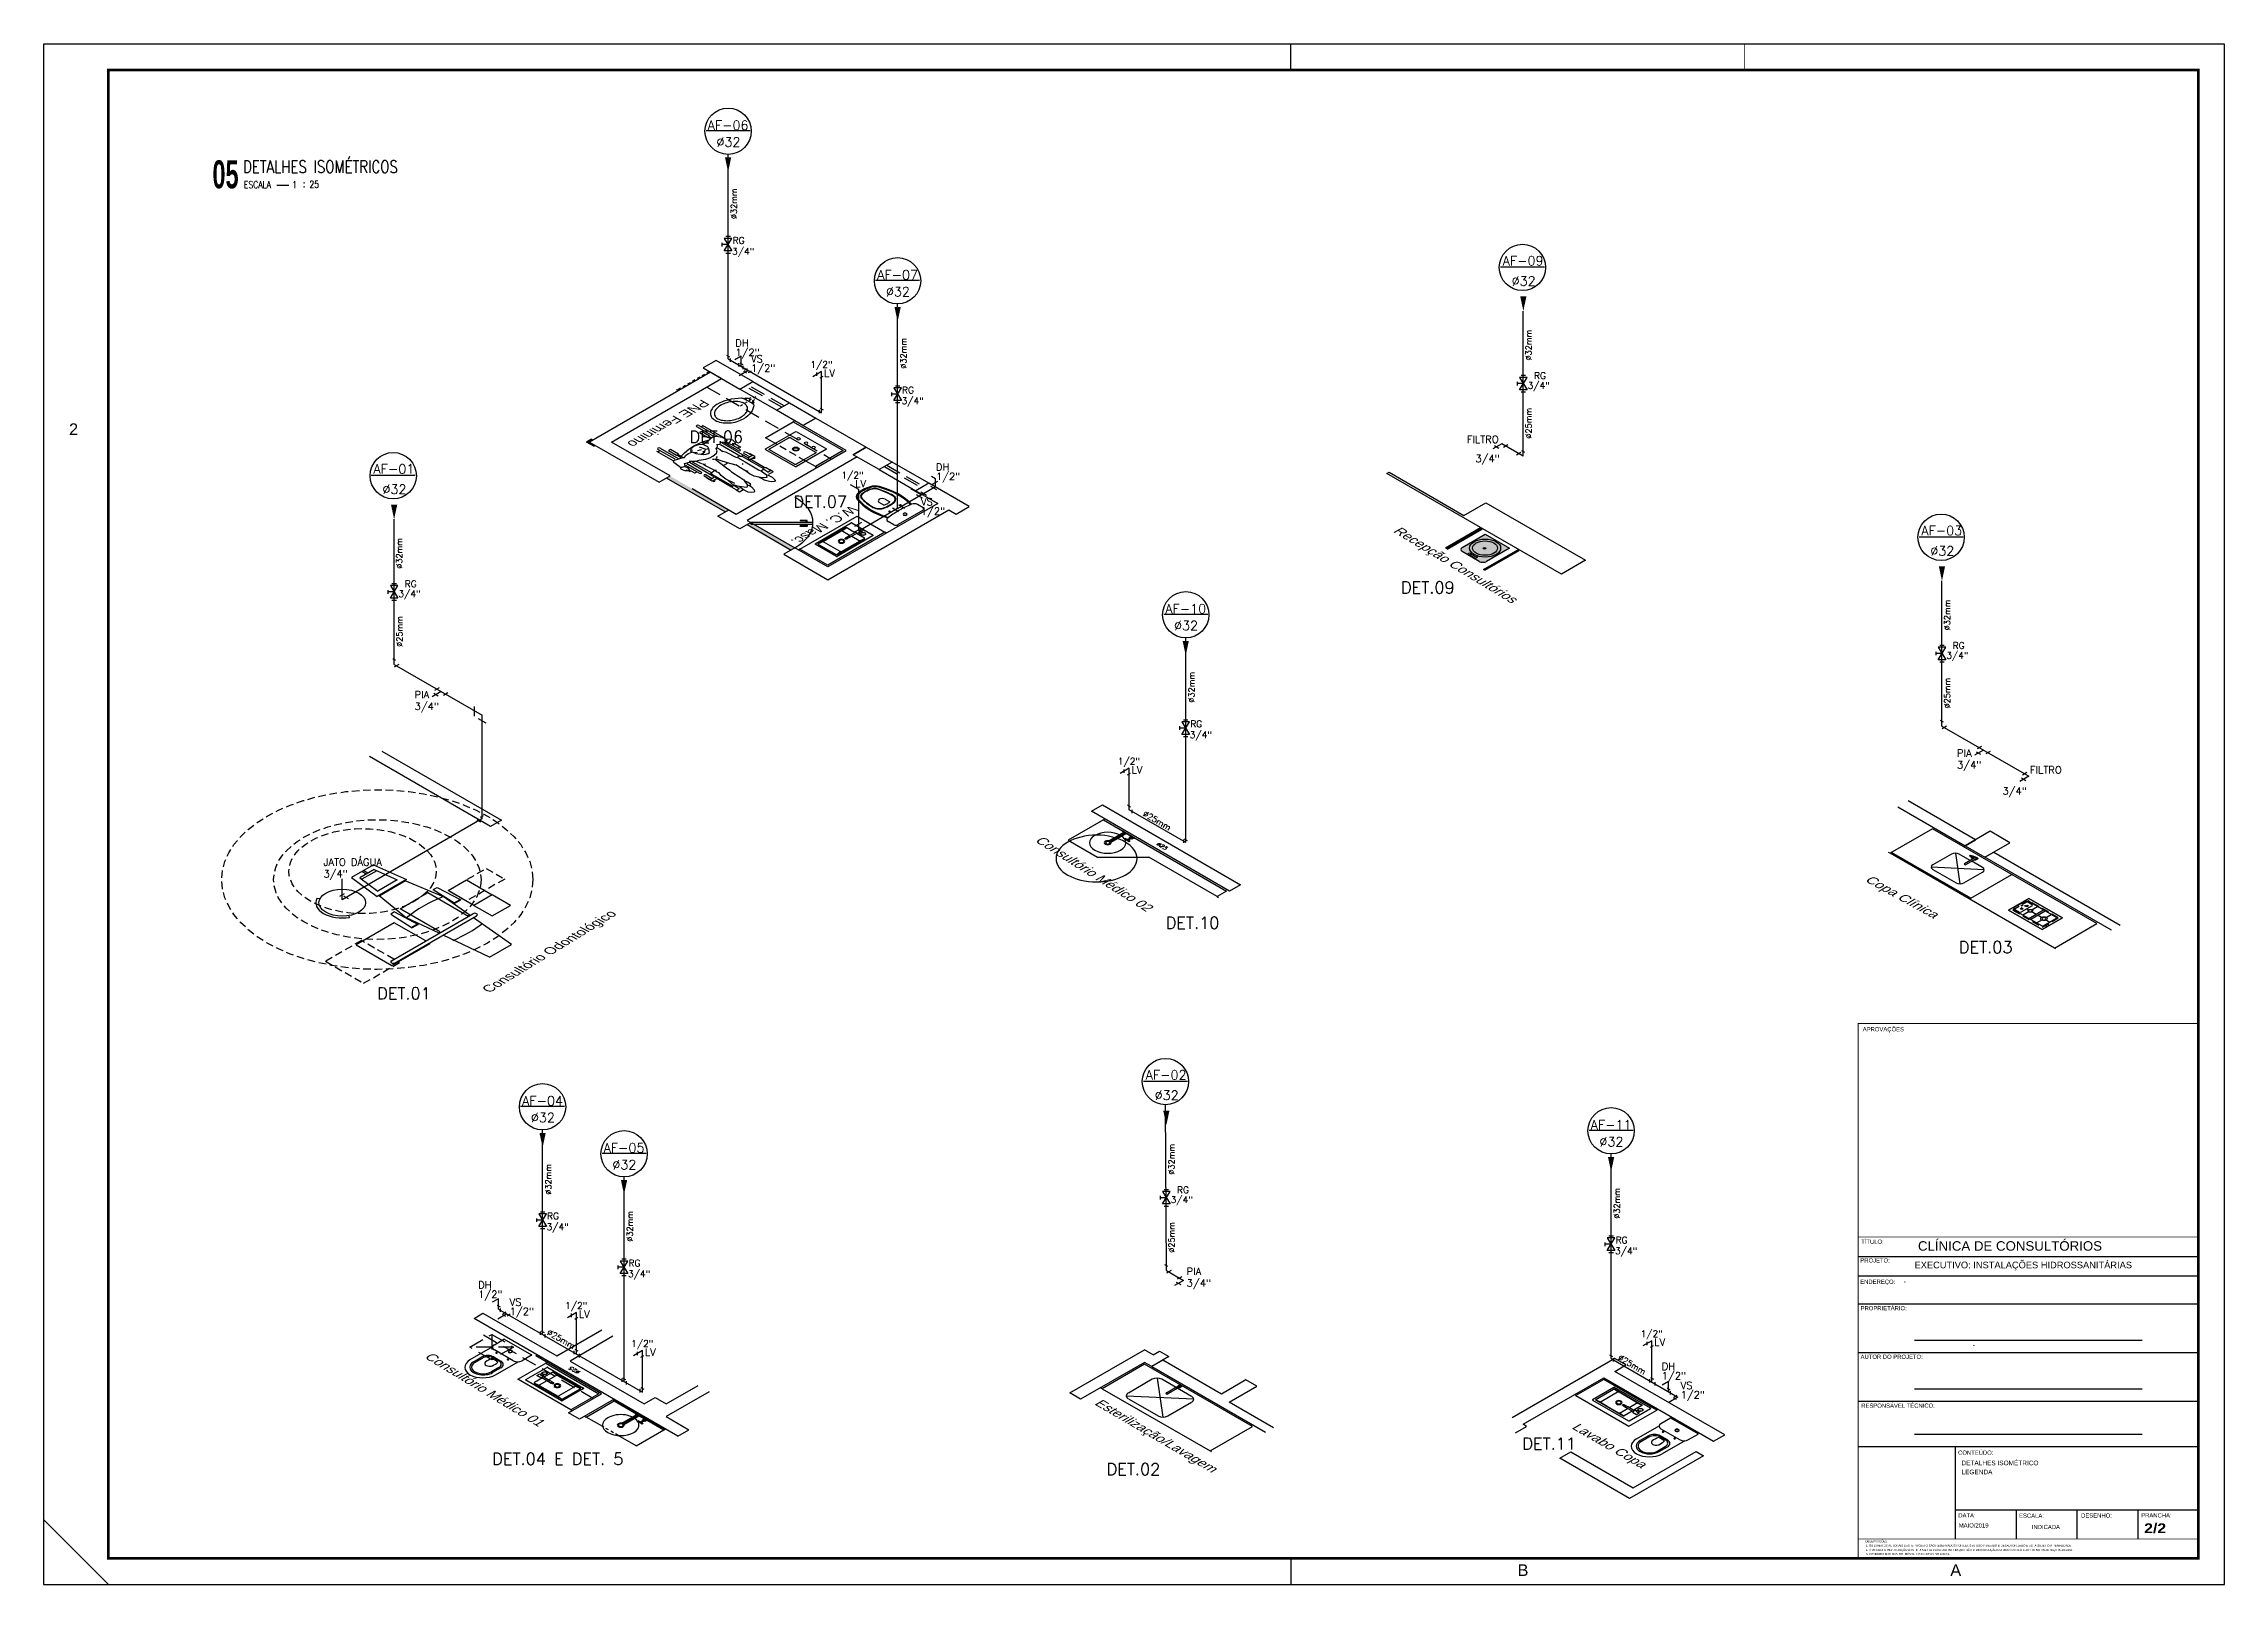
# Model space of a CAD drawing. Header units: millimetres. Extents: x 1573 to 2177, y 1587 to 1932.
# Drawn here: x 1884.5 to 1968.6, y 1812.9 to 1872.3 of the extents above; entities that cross this region are included whole.
import ezdxf
from ezdxf.enums import TextEntityAlignment as Align

# ---------------------------------------------------------------- set-up
doc = ezdxf.new("R2010")
doc.units = ezdxf.units.MM
doc.header["$LTSCALE"] = 0.03
for name, pattern in [('CONTINU', [0]), ('HIDDEN', [9.525, 6.35, -3.175]), ('HIDDEN2', [0.1875, 0.125, -0.0625])]:
    doc.linetypes.add(name, pattern=pattern)
for name, color, linetype in [('-HIDRO', 8, 'Continuous'), ('A-PEN-R', 1, 'Continuous'), ('A-PEN-Y', 2, 'Continuous'), ('AF', 2, 'Continuous'), ('CONEXAO_AG_FRIA', 3, 'Continuous'), ('CONEXÃO_HIDRÁULICA', 2, 'Continuous'), ('Diametro', 2, 'Continuous'), ('E-TXT-Y', 2, 'Continuous'), ("LINHA - PROJETU'S", 1, 'Continuous'), ('LOUÇAS E METAIS', 5, 'Continuous'), ('MOLHO', 9, 'Continuous'), ('PL5', 5, 'Continuous'), ("PRANCHA - PROJETU'S", 7, 'Continuous'), ('Prumadas_L', 1, 'Continuous'), ('Prumadas_Q', 3, 'Continuous'), ('Prumadas_T', 2, 'Continuous'), ('Texto', 4, 'Continuous')]:
    doc.layers.add(name, color=color, linetype=linetype)
doc.styles.add('ARIAL', font='arial.ttf')
doc.styles.add('ARIALB', font='')
doc.styles.add('F2', font='ARIALN.TTF')
doc.styles.add('REG140', font='romans.shx', dxfattribs={"width": 0.8, "height": 0.35})
doc.styles.add('REG80', font='romans.shx', dxfattribs={"width": 0.8, "height": 0.2})
doc.styles.add('ROMANS', font='romans.shx', dxfattribs={"height": 0.1})
doc.styles.add('SANSSERIF2', font='sanssb__.ttf', dxfattribs={"width": 0.8})
doc.styles.add('TCTUBOS-TXT', font='txt.shx')
doc.styles.get('ARIALB').set_extended_font_data('Arial Black')

msp = doc.modelspace()

# ---------------------------------------------------------------- texts
at = {"layer": 'CONEXAO_AG_FRIA', "style": 'ROMANS'}
for s, height, p in [('3/4"', 0.256, (1911.005, 1864.212)), ('RG', 0.256, (1911.025, 1864.631)), ('DH', 0.28, (1911.13, 1860.664)), ('1/2"', 0.28, (1911.13, 1860.304)), ('VS', 0.28, (1911.736, 1860.054)), ('1/2"', 0.28, (1911.736, 1859.694)), ('1/2"', 0.256, (1914.023, 1859.849)), ('LV', 0.28, (1914.553, 1859.506)), ('RG', 0.256, (1941.931, 1859.417)), ('3/4"', 0.256, (1917.542, 1858.445)), ('RG', 0.256, (1917.562, 1858.863)), ('3/4"', 0.256, (1941.684, 1859.038)), ('FILTRO', 0.28, (1939.342, 1856.948)), ('DH', 0.28, (1918.868, 1855.884)), ('3/4"', 0.28, (1939.671, 1856.209)), ('1/2"', 0.256, (1915.221, 1855.582)), ('LV', 0.28, (1915.751, 1855.239)), ('1/2"', 0.28, (1918.868, 1855.524)), ('VS', 0.28, (1918.286, 1854.544)), ('1/2"', 0.28, (1918.286, 1854.184)), ('3/4"', 0.256, (1898.137, 1851.007)), ('RG', 0.256, (1898.384, 1851.386)), ('3/4"', 0.256, (1957.829, 1848.631)), ('RG', 0.256, (1958.076, 1849.009)), ('3/4"', 0.28, (1898.764, 1846.654)), ('PIA', 0.28, (1898.764, 1847.104)), ('RG', 0.256, (1928.673, 1845.987)), ('3/4"', 0.256, (1928.653, 1845.568)), ('1/2"', 0.256, (1925.88, 1844.549)), ('LV', 0.28, (1926.41, 1844.206)), ('3/4"', 0.28, (1958.245, 1844.399)), ('PIA', 0.28, (1958.245, 1844.849)), ('FILTRO', 0.28, (1961.058, 1844.201)), ('3/4"', 0.28, (1959.997, 1843.388)), ('JATO DÁGUA', 0.28, (1895.247, 1840.647)), ('3/4"', 0.28, (1895.247, 1840.197)), ('3/4"', 0.256, (1927.917, 1827.642)), ('RG', 0.256, (1928.164, 1828.02)), ('3/4"', 0.256, (1903.851, 1826.593)), ('RG', 0.256, (1903.87, 1827.012)), ('3/4"', 0.256, (1945.057, 1825.666)), ('RG', 0.256, (1945.076, 1826.085)), ('3/4"', 0.256, (1906.992, 1824.78)), ('RG', 0.256, (1907.012, 1825.199)), ('PIA', 0.28, (1928.536, 1824.865)), ('DH', 0.28, (1901.215, 1824.341)), ('1/2"', 0.28, (1901.215, 1823.981)), ('3/4"', 0.28, (1928.536, 1824.415)), ('VS', 0.28, (1902.428, 1823.679)), ('1/2"', 0.28, (1902.428, 1823.319)), ('1/2"', 0.256, (1904.566, 1823.56)), ('LV', 0.28, (1905.096, 1823.217)), ('1/2"', 0.256, (1946.042, 1822.473)), ('1/2"', 0.256, (1907.112, 1822.09)), ('LV', 0.28, (1907.642, 1821.747)), ('LV', 0.28, (1946.572, 1822.13)), ('DH', 0.28, (1946.857, 1821.201)), ('1/2"', 0.28, (1946.857, 1820.841)), ('VS', 0.28, (1947.585, 1820.467)), ('1/2"', 0.28, (1947.585, 1820.107))]:
    msp.add_text(s, height=height, dxfattribs=at).set_placement(p)
at = {"layer": 'CONEXAO_AG_FRIA', "width": 9.75188, "attachment_point": 1, "style": 'ROMANS'}
for s, insert, char_height in [('DET.06', (1909.361, 1857.417), 0.4559), ('DET.07', (1913.369, 1854.914), 0.4559), ('DET.09', (1936.799, 1851.604), 0.4559), ('DET.10', (1927.726, 1838.673), 0.4559), ('DET.03', (1958.314, 1837.735), 0.4559), ('DET.01', (1897.315, 1835.954), 0.4559), ('DET.11', (1941.479, 1818.59), 0.4559), ('DET.04 E DET. 5', (1901.754, 1818.001), 0.45591), ('DET.02', (1925.447, 1817.604), 0.4559)]:
    msp.add_mtext(s, dxfattribs=dict(at, insert=insert, char_height=char_height))
at = {"layer": 'Diametro', "style": 'ROMANS'}
for s, rotation, p in [('%%C32mm', 90, (1911.188, 1866.172)), ('%%C32mm', 90, (1941.832, 1860.723)), ('%%C32mm', 90, (1917.726, 1860.405)), ('%%C25mm', 90, (1941.837, 1857.709)), ('%%C32mm', 90, (1898.285, 1852.692)), ('%%C25mm', 90, (1898.29, 1849.678)), ('%%C32mm', 90, (1957.977, 1850.315)), ('%%C32mm', 90, (1928.836, 1847.528)), ('%%C25mm', 90, (1957.982, 1847.301)), ('%%C25mm', 330, (1927.336, 1842.291)), ('%%C32mm', 90, (1928.065, 1829.326)), ('%%C32mm', 90, (1904.034, 1828.553)), ('%%C32mm', 90, (1945.24, 1827.626)), ('%%C32mm', 90, (1907.175, 1826.74)), ('%%C25mm', 90, (1928.07, 1826.313)), ('%%C25mm', 330, (1904.357, 1822.289)), ('%%C25mm', 328.86315, (1945.651, 1821.31))]:
    msp.add_text(s, height=0.2304, rotation=rotation, dxfattribs=at).set_placement(p, align=Align.CENTER)
at = {"layer": 'E-TXT-Y', "style": 'ARIAL'}
for s, height, p in [('CLÍNICA DE CONSULTÓRIOS', 0.36579, (1956.738, 1825.802)), ('EXECUTIVO: INSTALAÇÕES HIDROSSANITÁRIAS', 0.25605, (1956.606, 1825.123))]:
    msp.add_text(s, height=height, dxfattribs=at).set_placement(p)
at = {"layer": 'MOLHO', "color": 3, "style": 'ARIALB'}
msp.add_text('2/2', height=0.3797, dxfattribs=at).set_placement((1965.463, 1814.91))
at = {"layer": "PRANCHA - PROJETU'S", "style": 'F2'}
for s, height, p in [('OBSERVAÇÕES:', 0.0811, (1954.702, 1814.555)), ('2. É VETADA A REPRODUÇÃO DESTE PROJETO PARA OUTRO FIM QUE NÃO O DE EXECUÇÃO DO MESMO PELO CLIENTE NO ENDEREÇO INDICADO.', 0.081105, (1954.724, 1814.222)), ('3. CONFERIR MEDIDAS DO IMÓVEL E PROJETOS NO LOCAL.', 0.0811, (1954.727, 1814.065)), ('1. OS DIREITOS AUTORAIS DESTE PROJETO SÃO RESERVADOS POR LEI, SEU USO INDEVIDO É DESAUTORIZADO E ESTÁ SUJEITO À PENALIDADE.', 0.081105, (1954.724, 1814.391))]:
    msp.add_text(s, height=height, dxfattribs=at).set_placement(p)
at = {"layer": "PRANCHA - PROJETU'S", "color": 50, "linetype": 'Continuous', "style": 'ARIAL'}
for s, p in [('B', (1941.507, 1813.484)), ('A', (1958.195, 1813.484))]:
    msp.add_text(s, height=0.45, dxfattribs=at).set_placement(p, align=Align.MIDDLE)
at = {"layer": 'Prumadas_T', "style": 'ROMANS'}
for s, p in [('AF-06', (1910.852, 1869.02)), ('%%C32', (1910.864, 1868.372)), ('AF-09', (1941.51, 1863.796)), ('AF-07', (1917.389, 1863.253)), ('%%C32', (1917.401, 1862.604)), ('%%C32', (1941.531, 1863.013)), ('AF-01', (1897.963, 1855.766)), ('%%C32', (1897.984, 1854.982)), ('AF-03', (1957.656, 1853.389)), ('%%C32', (1957.676, 1852.605)), ('AF-10', (1928.5, 1850.376)), ('%%C32', (1928.512, 1849.727)), ('AF-02', (1927.743, 1832.4)), ('AF-04', (1903.698, 1831.401)), ('%%C32', (1927.764, 1831.617)), ('%%C32', (1903.71, 1830.753)), ('AF-11', (1944.904, 1830.475)), ('%%C32', (1944.916, 1829.826)), ('AF-05', (1906.839, 1829.588)), ('%%C32', (1906.851, 1828.939))]:
    msp.add_text(s, height=0.36, dxfattribs=at).set_placement(p, align=Align.CENTER)
at = {"layer": 'Texto', "color": 3, "style": 'ARIAL'}
for s, height, p in [('APROVAÇÕES ', 0.16257, (1954.609, 1834.262)), ('TÍTULO: ', 0.1626, (1954.546, 1826.067)), ('PROJETO: ', 0.1626, (1954.516, 1825.346)), ('ENDEREÇO:', 0.1626, (1954.511, 1824.524)), ('PROPRIETÁRIO:', 0.16257, (1954.526, 1823.504)), ('AUTOR DO PROJETO: ', 0.16257, (1954.526, 1821.629)), ('-', 0.179, (1958.851, 1822.068)), ('RESPONSÁVEL TÉCNICO: ', 0.16257, (1954.55, 1819.746)), ('CONTEÚDO:', 0.1626, (1958.285, 1817.934)), ('DETALHES ISOMÉTRICO', 0.17883, (1958.416, 1817.527)), ('LEGENDA', 0.1788, (1958.416, 1817.179)), ('DATA: ', 0.1626, (1958.293, 1815.515)), ('MAIO/2019', 0.1626, (1958.311, 1815.127)), ('ESCALA: ', 0.1626, (1960.637, 1815.504)), ('INDICADA', 0.1626, (1961.129, 1815.067)), ('DESENHO:', 0.1626, (1963.03, 1815.51)), ('PRANCHA:', 0.1626, (1965.346, 1815.515))]:
    msp.add_text(s, height=height, dxfattribs=at).set_placement(p)
at = {"layer": 'Texto', "color": 3, "insert": (1956.193, 1824.707), "char_height": 0.17883, "width": 9.7168, "attachment_point": 1, "style": 'ARIAL'}
msp.add_mtext('\\pt3.7799;{\\fArial|b1|i0|c0|p34;-}', dxfattribs=at)

# ---------------------------------------------------------------- blocks, each defined once
blk = doc.blocks.new('ADFSGASDFG')
at = {"layer": "PRANCHA - PROJETU'S", "color": 1}
for p, q in [((360.678, 107.346), (276.578, 107.346)), ((276.578, 107.346), (276.578, 47.946)), ((360.678, 47.946), (360.678, 107.346)), ((279.078, 47.946), (276.578, 50.446)), ((276.578, 47.946), (360.678, 47.946))]:
    blk.add_line(p, q, dxfattribs=at)
at = {"layer": "PRANCHA - PROJETU'S", "color": 4, "const_width": 0.1}
blk.add_lwpolyline([(279.078, 106.346), (359.678, 106.346), (359.678, 48.946), (279.078, 48.946)], close=True, dxfattribs=at)
at = {"layer": "PRANCHA - PROJETU'S", "color": 50, "linetype": 'Continuous', "style": 'ARIAL'}
blk.add_text('2', height=0.45, dxfattribs=at).set_placement((277.732, 92.496), align=Align.MIDDLE)
blk = doc.blocks.new('1')
at = {"layer": '-HIDRO'}
h = blk.add_hatch(color=256, dxfattribs=at)
h.dxf.hatch_style = 1
h.paths.add_polyline_path([(0.592, -0.63), (0.611, -0.648), (0.465, -0.794), (0.455, -0.785), (0.447, -0.775)])
h = blk.add_hatch(color=256, dxfattribs=at)
h.dxf.hatch_style = 1
h.paths.add_polyline_path([(0.582, -0.61), (0.606, -0.634), (0.601, -0.639), (0.577, -0.615)])
h = blk.add_hatch(color=256, dxfattribs=at)
h.dxf.hatch_style = 1
h.paths.add_polyline_path([(0.606, -0.734), (0.625, -0.753), (0.617, -0.761), (0.598, -0.742)])
h = blk.add_hatch(color=256, dxfattribs=at)
h.dxf.hatch_style = 1
h.paths.add_polyline_path([(0.606, -0.634), (0.703, -0.731), (0.698, -0.736), (0.601, -0.639)])
h = blk.add_hatch(color=256, dxfattribs=at)
h.dxf.hatch_style = 1
h.paths.add_polyline_path([(0.625, -0.753), (0.633, -0.761), (0.625, -0.768), (0.618, -0.761)])
h = blk.add_hatch(color=256, dxfattribs=at)
h.dxf.hatch_style = 1
h.paths.add_polyline_path([(0.649, -0.729), (0.657, -0.737), (0.633, -0.761), (0.625, -0.753)])
h = blk.add_hatch(color=256, dxfattribs=at)
h.dxf.hatch_style = 1
h.paths.add_polyline_path([(0.633, -0.761), (0.652, -0.78), (0.644, -0.787), (0.625, -0.769)])
h = blk.add_hatch(color=256, dxfattribs=at)
h.dxf.hatch_style = 1
h.paths.add_polyline_path([(0.651, -0.717), (0.669, -0.735), (0.662, -0.742), (0.644, -0.724)])
h = blk.add_hatch(color=256, dxfattribs=at)
h.dxf.hatch_style = 1
h.paths.add_polyline_path([(0.659, -0.704), (0.682, -0.727), (0.671, -0.737), (0.649, -0.714)])
h = blk.add_hatch(color=256, dxfattribs=at)
h.dxf.hatch_style = 1
h.paths.add_polyline_path([(0.656, -0.693), (0.692, -0.73), (0.689, -0.734), (0.652, -0.697)])
for p, q in [((-0.978, 0.978), (-0.892, 1.063)), ((-0.892, 1.063), (-0.179, 0.35)), ((0.986, -0.987), (-0.978, 0.978)), ((-0.179, 0.35), (0.255, 0.784)), ((0.361, 0.678), (-0.052, 0.264)), ((-0.382, 0.353), (-0.368, 0.368)), ((0.252, -0.281), (-0.382, 0.353)), ((-0.368, 0.368), (0.373, -0.373)), ((-0.273, 0.244), (-0.287, 0.23)), ((-0.287, 0.23), (0.224, -0.281)), ((-0.052, 0.264), (0.662, -0.451)), ((-0.336, 0.046), (-0.322, 0.06)), ((-0.315, 0.024), (-0.301, 0.038)), ((0.875, -0.451), (1.182, -0.143)), ((-0.066, -0.599), (0.252, -0.281)), ((0.224, -0.281), (-0.045, -0.55)), ((0.373, -0.373), (0.04, -0.705)), ((0.104, -0.67), (0.373, -0.401)), ((0.363, -0.382), (0.858, -0.877)), ((0.366, -0.379), (0.861, -0.874)), ((0.373, -0.401), (0.853, -0.882)), ((0.662, -0.451), (0.769, -0.345)), ((0.769, -0.345), (0.875, -0.451)), ((1.288, -0.249), (0.875, -0.663)), ((0.04, -0.705), (-0.066, -0.599)), ((-0.045, -0.55), (-0.03, -0.564)), ((0.09, -0.656), (0.104, -0.67)), ((0.264, -0.83), (0.104, -0.67)), ((0.875, -0.663), (1.092, -0.881)), ((0.585, -1.151), (0.412, -0.978)), ((0.585, -1.151), (0.853, -0.882)), ((0.853, -0.882), (0.868, -0.868)), ((0.986, -0.987), (1.092, -0.881))]:
    blk.add_line(p, q, dxfattribs=at)
at = {"layer": '-HIDRO', "linetype": 'HIDDEN'}
for p, q in [((-1.02, 0.497), (-0.808, 0.709)), ((-0.886, 0.702), (0.175, -0.359)), ((-0.808, 0.709), (-0.808, 0.285)), ((-0.808, 0.709), (-0.596, 0.497)), ((-0.596, 0.497), (-1.02, 0.497)), ((-0.808, 0.285), (-1.02, 0.497)), ((-0.596, 0.497), (-0.808, 0.285))]:
    blk.add_line(p, q, dxfattribs=at)
at = {"layer": '-HIDRO', "linetype": 'Continuous'}
for p, q in [((-0.556, -0.038), (-0.287, 0.23)), ((-0.045, -0.55), (-0.556, -0.038))]:
    blk.add_line(p, q, dxfattribs=at)
at = {"layer": '-HIDRO', "ltscale": 0.02}
for p, q in [((0.373, -0.386), (0.373, -0.373)), ((0.383, -0.396), (0.383, -0.383)), ((0.393, -0.406), (0.393, -0.393)), ((0.403, -0.416), (0.403, -0.403)), ((0.413, -0.426), (0.413, -0.413)), ((0.423, -0.436), (0.423, -0.423)), ((0.433, -0.446), (0.433, -0.433)), ((0.443, -0.456), (0.443, -0.443)), ((0.453, -0.466), (0.453, -0.453)), ((0.463, -0.476), (0.463, -0.463)), ((0.473, -0.486), (0.473, -0.473)), ((0.483, -0.496), (0.483, -0.483)), ((0.493, -0.506), (0.493, -0.493)), ((0.503, -0.516), (0.503, -0.503)), ((0.513, -0.526), (0.513, -0.513)), ((0.523, -0.536), (0.523, -0.523)), ((0.533, -0.546), (0.533, -0.533)), ((0.543, -0.556), (0.543, -0.543)), ((0.553, -0.566), (0.553, -0.553)), ((0.563, -0.576), (0.563, -0.563)), ((0.573, -0.586), (0.573, -0.573)), ((0.583, -0.596), (0.583, -0.583)), ((0.593, -0.606), (0.593, -0.593)), ((0.603, -0.616), (0.603, -0.603)), ((0.613, -0.626), (0.613, -0.613)), ((0.623, -0.636), (0.623, -0.623)), ((0.633, -0.646), (0.633, -0.633)), ((0.643, -0.656), (0.643, -0.643)), ((0.653, -0.666), (0.653, -0.653)), ((0.663, -0.676), (0.663, -0.663)), ((0.673, -0.686), (0.673, -0.673)), ((0.683, -0.696), (0.683, -0.683)), ((0.693, -0.706), (0.693, -0.693)), ((0.703, -0.716), (0.703, -0.703)), ((0.713, -0.726), (0.713, -0.713)), ((0.723, -0.736), (0.723, -0.723)), ((0.733, -0.746), (0.733, -0.733)), ((0.743, -0.756), (0.743, -0.743)), ((0.753, -0.766), (0.753, -0.753)), ((0.763, -0.776), (0.763, -0.763)), ((0.773, -0.786), (0.773, -0.773)), ((0.783, -0.796), (0.783, -0.783)), ((0.793, -0.806), (0.793, -0.793)), ((0.803, -0.816), (0.803, -0.803)), ((0.813, -0.826), (0.813, -0.813)), ((0.823, -0.836), (0.823, -0.823)), ((0.833, -0.846), (0.833, -0.833)), ((0.843, -0.856), (0.843, -0.843)), ((0.853, -0.866), (0.853, -0.853)), ((0.863, -0.872), (0.863, -0.863))]:
    blk.add_line(p, q, dxfattribs=at)
at = {"layer": '-HIDRO', "linetype": 'CONTINU'}
for p, q in [((0.446, -0.775), (0.592, -0.629)), ((0.447, -0.775), (0.592, -0.63)), ((0.577, -0.615), (0.582, -0.61)), ((0.698, -0.736), (0.577, -0.615)), ((0.703, -0.731), (0.582, -0.61)), ((0.447, -0.775), (0.446, -0.775)), ((0.446, -0.776), (0.446, -0.775)), ((0.447, -0.775), (0.446, -0.775)), ((0.455, -0.785), (0.446, -0.776)), ((0.446, -0.776), (0.446, -0.776)), ((0.446, -0.776), (0.446, -0.776)), ((0.446, -0.776), (0.446, -0.776)), ((0.446, -0.776), (0.446, -0.776)), ((0.447, -0.775), (0.447, -0.775)), ((0.455, -0.785), (0.447, -0.775)), ((0.465, -0.794), (0.455, -0.785)), ((0.465, -0.794), (0.455, -0.785)), ((0.465, -0.794), (0.611, -0.648)), ((0.466, -0.794), (0.465, -0.794)), ((0.465, -0.794), (0.465, -0.794)), ((0.465, -0.794), (0.465, -0.794)), ((0.465, -0.794), (0.465, -0.794)), ((0.465, -0.794), (0.465, -0.794)), ((0.465, -0.794), (0.465, -0.794)), ((0.465, -0.794), (0.465, -0.794)), ((0.466, -0.794), (0.611, -0.649)), ((0.598, -0.742), (0.606, -0.734)), ((0.644, -0.787), (0.598, -0.742)), ((0.625, -0.753), (0.606, -0.734)), ((0.617, -0.761), (0.625, -0.753)), ((0.618, -0.761), (0.625, -0.753)), ((0.625, -0.753), (0.649, -0.729)), ((0.625, -0.753), (0.625, -0.753)), ((0.633, -0.761), (0.625, -0.753)), ((0.625, -0.753), (0.625, -0.753)), ((0.625, -0.753), (0.625, -0.753)), ((0.625, -0.753), (0.625, -0.753)), ((0.633, -0.761), (0.625, -0.768)), ((0.633, -0.761), (0.625, -0.769)), ((0.633, -0.761), (0.657, -0.737)), ((0.633, -0.761), (0.633, -0.761)), ((0.652, -0.78), (0.633, -0.761)), ((0.633, -0.761), (0.633, -0.761)), ((0.633, -0.761), (0.633, -0.761)), ((0.633, -0.761), (0.633, -0.761)), ((0.644, -0.724), (0.651, -0.717)), ((0.662, -0.742), (0.644, -0.724)), ((0.652, -0.78), (0.644, -0.787)), ((0.649, -0.714), (0.659, -0.704)), ((0.671, -0.737), (0.649, -0.714)), ((0.652, -0.697), (0.656, -0.693)), ((0.689, -0.734), (0.652, -0.697)), ((0.662, -0.742), (0.669, -0.735)), ((0.671, -0.737), (0.682, -0.727)), ((0.689, -0.734), (0.692, -0.73)), ((0.703, -0.731), (0.698, -0.736))]:
    blk.add_line(p, q, dxfattribs=at)
at = {"layer": '-HIDRO', "linetype": 'HIDDEN', "ltscale": 0.2}
blk.add_line((0.412, -0.978), (0.264, -0.83), dxfattribs=at)
at = {"layer": '-HIDRO'}
for points in [[(-0.799, 0.501), (-1.017, 0.283, 1), (-0.77, 0.036), (-0.552, 0.253)], [(-0.259, -0.048), (-0.187, 0.024, -0.414214), (-0.173, 0.024), (-0.004, -0.145, -0.414214), (-0.004, -0.159), (-0.162, -0.317, -0.414214), (-0.177, -0.317), (-0.261, -0.233), (-0.346, -0.148, -0.414214), (-0.346, -0.134), (-0.274, -0.062)], [(-0.338, 0.045, 0.414213), (-0.336, 0.045)], [(-0.315, 0.024, -0.006968), (-0.317, 0.024), (-0.318, 0.024), (-0.319, 0.024), (-0.319, 0.025), (-0.32, 0.025), (-0.321, 0.025), (-0.322, 0.025), (-0.323, 0.025), (-0.323, 0.025), (-0.323, 0.025), (-0.324, 0.025), (-0.324, 0.026), (-0.325, 0.026), (-0.325, 0.026), (-0.326, 0.026), (-0.326, 0.026), (-0.327, 0.026), (-0.327, 0.027), (-0.328, 0.027), (-0.328, 0.027), (-0.329, 0.027), (-0.329, 0.028), (-0.329, 0.028), (-0.329, 0.028), (-0.33, 0.028), (-0.33, 0.028), (-0.33, 0.028), (-0.33, 0.029), (-0.331, 0.029), (-0.331, 0.029), (-0.331, 0.029), (-0.331, 0.029), (-0.331, 0.03), (-0.332, 0.03), (-0.332, 0.03), (-0.332, 0.03), (-0.332, 0.03), (-0.332, 0.031), (-0.332, 0.031), (-0.333, 0.031), (-0.333, 0.031), (-0.333, 0.032), (-0.333, 0.032), (-0.333, 0.033), (-0.334, 0.033), (-0.334, 0.034), (-0.334, 0.034), (-0.334, 0.035), (-0.334, 0.035), (-0.335, 0.036), (-0.335, 0.036), (-0.335, 0.037), (-0.335, 0.037), (-0.335, 0.038), (-0.335, 0.038), (-0.335, 0.038), (-0.335, 0.039), (-0.336, 0.04), (-0.336, 0.041), (-0.336, 0.042), (-0.336, 0.043), (-0.336, 0.044), (-0.336, 0.045), (-0.336, 0.046)], [(-0.315, 0.024, 0.414213), (-0.315, 0.022)], [(0.049, -0.191, 0.198917), (0.046, -0.184), (-0.212, 0.075, 0.414214), (-0.226, 0.075), (-0.304, -0.003)], [(-0.319, -0.017), (-0.396, -0.095, 0.414214), (-0.396, -0.109), (-0.137, -0.368, 0.198917), (-0.13, -0.371)], [(-0.13, -0.371, 0.198907), (-0.123, -0.368), (0.046, -0.198, 0.198908), (0.049, -0.191)], [(0.329, -0.679, 1563.580027), (0.329, -0.679)]]:
    blk.add_lwpolyline(points, format="xyb", dxfattribs=at)
for points in [[(-0.423, 0.367, -0.414232), (-0.423, 0.363), (-0.515, 0.271, -0.414213), (-0.602, 0.271), (-0.782, 0.451, -0.414213), (-0.782, 0.538), (-0.69, 0.629, -0.414195), (-0.686, 0.629)], [(-0.613, 0.44, -1), (-0.642, 0.41, -1)], [(-0.616, 0.436, -1), (-0.639, 0.414, -1)], [(-0.72, 0.265, -0.414214), (-0.72, 0.15), (-0.799, 0.071, -1), (-0.982, 0.254), (-0.903, 0.333, -0.414214), (-0.788, 0.333)], [(-0.74, 0.27, -0.414214), (-0.74, 0.155), (-0.811, 0.084, -1), (-0.969, 0.242), (-0.898, 0.313, -0.414214), (-0.783, 0.313)], [(-0.805, 0.305, -0.080388), (-0.748, 0.248, -0.078063), (-0.801, 0.187, -0.074711), (-0.809, 0.182, -0.675472), (-0.871, 0.244, -0.074711), (-0.866, 0.252, -0.078063)], [(-0.756, 0.408, -1), (-0.767, 0.397, -1)], [(-0.645, 0.297, -1), (-0.656, 0.286, -1)], [(-0.275, 0.159, -0.414214), (-0.268, 0.159), (0.078, -0.187, -0.414214), (0.078, -0.194), (-0.127, -0.399, -0.414214), (-0.134, -0.399), (-0.48, -0.053, -0.414214), (-0.48, -0.046)], [(-0.315, 0.022), (-0.305, 0.012), (-0.333, -0.017), (-0.373, 0.024), (-0.345, 0.052), (-0.338, 0.045), (-0.338, 0.044), (-0.338, 0.043), (-0.338, 0.042), (-0.337, 0.041), (-0.337, 0.04), (-0.337, 0.039), (-0.337, 0.038), (-0.337, 0.037), (-0.336, 0.037), (-0.336, 0.036), (-0.336, 0.036), (-0.336, 0.035), (-0.336, 0.035), (-0.336, 0.034), (-0.335, 0.034), (-0.335, 0.033), (-0.335, 0.033), (-0.335, 0.032), (-0.334, 0.032), (-0.334, 0.031), (-0.334, 0.031), (-0.333, 0.03), (-0.333, 0.03), (-0.333, 0.029), (-0.332, 0.029), (-0.332, 0.028), (-0.331, 0.028), (-0.331, 0.028), (-0.33, 0.027), (-0.33, 0.027), (-0.329, 0.027), (-0.329, 0.026), (-0.328, 0.026), (-0.328, 0.026), (-0.327, 0.025), (-0.327, 0.025), (-0.326, 0.025), (-0.326, 0.025), (-0.325, 0.024), (-0.325, 0.024), (-0.324, 0.024), (-0.324, 0.024), (-0.323, 0.024), (-0.323, 0.024), (-0.322, 0.023), (-0.321, 0.023), (-0.32, 0.023), (-0.319, 0.023), (-0.318, 0.022), (-0.317, 0.022, 0.006646)], [(-0.197, -0.124, -1), (-0.152, -0.169, -1)], [(-0.191, -0.131, -1), (-0.159, -0.162, -1)], [(0.561, -0.929, 1), (0.313, -0.681, 1)], [(0.461, -0.829, 1), (0.413, -0.781, 1)], [(0.453, -0.821, 1), (0.421, -0.789, 1)]]:
    blk.add_lwpolyline(points, format="xyb", close=True, dxfattribs=at)
for points in [[(-0.312, 0.005), (-0.246, -0.061)], [(-0.18, 0.027), (-0.219, 0.078)], [(-0.349, -0.141), (-0.399, -0.102)], [(-0.326, -0.01), (-0.26, -0.076)], [(-0.246, -0.061), (-0.26, -0.076)], [(-0.26, -0.076), (-0.234, -0.102)], [(-0.246, -0.061), (-0.219, -0.088)], [(-0.233, -0.103), (-0.226, -0.109)], [(-0.219, -0.088), (-0.212, -0.095)], [(-0.001, -0.152), (0.049, -0.191)], [(-0.17, -0.32), (-0.13, -0.371)]]:
    blk.add_lwpolyline(points, dxfattribs=at)
at = {"layer": '-HIDRO', "linetype": 'CONTINU'}
for points in [[(0.446, -0.776), (0.446, -0.776), (0.446, -0.776), (0.446, -0.776)], [(0.446, -0.775), (0.446, -0.775), (0.446, -0.775), (0.446, -0.775)], [(0.446, -0.776), (0.446, -0.775), (0.446, -0.775), (0.446, -0.775)], [(0.446, -0.776), (0.446, -0.776), (0.446, -0.776), (0.446, -0.776)], [(0.455, -0.785), (0.455, -0.785), (0.455, -0.785), (0.455, -0.785)], [(0.455, -0.785), (0.455, -0.785), (0.455, -0.785), (0.455, -0.785)], [(0.465, -0.794), (0.465, -0.794), (0.465, -0.794), (0.466, -0.794)], [(0.465, -0.794), (0.465, -0.794), (0.465, -0.794), (0.465, -0.794)], [(0.465, -0.794), (0.465, -0.794), (0.465, -0.794), (0.465, -0.794)], [(0.465, -0.794), (0.465, -0.794), (0.465, -0.794), (0.465, -0.794)]]:
    blk.add_lwpolyline(points, dxfattribs=at)
at = {"layer": '-HIDRO'}
for radius in [0.0246, 0.0233, 0.0223]:
    blk.add_circle((-0.297, 0.062), radius, dxfattribs=at)
for centre, major_axis, start_param, end_param in [((-0.234, -0.087), (0.00731, 0.00731), 3.141593, 6.283185), ((-0.226, -0.095), (0.00731, 0.00731), 3.141593, 6.283185), ((-0.226, -0.095), (-0.00729, -0.00729), 6.283074, 8.471289), ((-0.226, -0.095), (-0.00729, -0.00729), 6.280062, 6.283074), ((-0.219, -0.102), (-0.00729, -0.00729), 6.283074, 8.471289), ((-0.226, -0.095), (-0.00686, -0.00686), 0.961662, 2.178992), ((-0.226, -0.095), (-0.00729, -0.00729), 3.141482, 3.144722), ((-0.226, -0.095), (-0.00729, -0.00729), 2.188103, 3.141482), ((-0.219, -0.102), (-0.00729, -0.00729), 2.188103, 3.141482)]:
    blk.add_ellipse(centre, major_axis=major_axis, ratio=0.866025, start_param=start_param, end_param=end_param, dxfattribs=at)
at = {"layer": '-HIDRO', "style": 'ARIAL'}
blk.add_text('Consultório Médico 01', height=0.1152, rotation=313.5709, dxfattribs=at).set_placement((-0.889, -0.195), align=Align.MIDDLE_CENTER)
at = {"layer": '-HIDRO', "ltscale": 100, "style": 'TCTUBOS-TXT'}
blk.add_text('%%C25', height=0.05, rotation=135, dxfattribs=at).set_placement((0.007, 0.13), align=Align.CENTER)
blk = doc.blocks.new('*U235', base_point=(2541.5, 289.3))
for p, q in [((2535.8, 298.7), (2547.3, 280)), ((2535.8, 280), (2547.3, 298.7)), ((2547.3, 298.7), (2535.8, 298.7)), ((2538.2, 302), (2544.9, 302)), ((2541.5, 289.3), (2532.6, 289.3)), ((2547.3, 280), (2535.8, 280)), ((2538.2, 276.7), (2544.9, 276.7))]:
    blk.add_line(p, q)
at = {"linetype": 'Continuous'}
blk.add_line((2532.6, 286.6), (2532.6, 292.1), dxfattribs=at)
blk = doc.blocks.new('2')
at = {"layer": '-HIDRO'}
h = blk.add_hatch(color=256, dxfattribs=at)
h.dxf.hatch_style = 1
h.paths.add_polyline_path([(-0.252, 0.436), (-0.228, 0.412), (-0.232, 0.407), (-0.256, 0.431)])
h = blk.add_hatch(color=256, dxfattribs=at)
h.dxf.hatch_style = 1
h.paths.add_polyline_path([(-0.242, 0.417), (-0.223, 0.398), (-0.368, 0.253), (-0.378, 0.262), (-0.387, 0.271)])
h = blk.add_hatch(color=256, dxfattribs=at)
h.dxf.hatch_style = 1
h.paths.add_polyline_path([(-0.228, 0.312), (-0.209, 0.294), (-0.216, 0.286), (-0.235, 0.305)])
h = blk.add_hatch(color=256, dxfattribs=at)
h.dxf.hatch_style = 1
h.paths.add_polyline_path([(-0.228, 0.412), (-0.131, 0.315), (-0.136, 0.311), (-0.232, 0.407)])
h = blk.add_hatch(color=256, dxfattribs=at)
h.dxf.hatch_style = 1
h.paths.add_polyline_path([(-0.209, 0.293), (-0.201, 0.286), (-0.209, 0.278), (-0.216, 0.286)])
h = blk.add_hatch(color=256, dxfattribs=at)
h.dxf.hatch_style = 1
h.paths.add_polyline_path([(-0.184, 0.317), (-0.177, 0.31), (-0.201, 0.286), (-0.208, 0.293)])
h = blk.add_hatch(color=256, dxfattribs=at)
h.dxf.hatch_style = 1
h.paths.add_polyline_path([(-0.2, 0.285), (-0.182, 0.267), (-0.19, 0.259), (-0.208, 0.278)])
h = blk.add_hatch(color=256, dxfattribs=at)
h.dxf.hatch_style = 1
h.paths.add_polyline_path([(-0.183, 0.33), (-0.165, 0.311), (-0.172, 0.304), (-0.19, 0.323)])
h = blk.add_hatch(color=256, dxfattribs=at)
h.dxf.hatch_style = 1
h.paths.add_polyline_path([(-0.175, 0.342), (-0.152, 0.32), (-0.162, 0.309), (-0.185, 0.332)])
h = blk.add_hatch(color=256, dxfattribs=at)
h.dxf.hatch_style = 1
h.paths.add_polyline_path([(-0.178, 0.353), (-0.141, 0.316), (-0.145, 0.313), (-0.182, 0.349)])
for p, q in [((-0.553, 0.766), (-0.447, 0.872)), ((-0.447, 0.872), (0.883, -0.459)), ((0.777, -0.565), (-0.553, 0.766)), ((-0.425, 0.637), (-0.478, 0.584)), ((-0.425, 0.637), (-0.439, 0.623)), ((-0.439, 0.623), (-0.778, 0.284)), ((-0.439, 0.623), (0.749, -0.565)), ((-0.778, 0.284), (-0.495, 0)), ((-0.495, 0), (0, 0)), ((0.657, -0.657), (0, 0)), ((0.749, -0.565), (0.657, -0.657)), ((0.883, -0.459), (0.777, -0.565)), ((0.657, -0.657), (0.671, -0.671))]:
    blk.add_line(p, q, dxfattribs=at)
at = {"layer": '-HIDRO', "linetype": 'CONTINU'}
for p, q in [((-0.256, 0.431), (-0.252, 0.436)), ((-0.136, 0.311), (-0.256, 0.431)), ((-0.131, 0.315), (-0.252, 0.436)), ((-0.387, 0.272), (-0.242, 0.417)), ((-0.387, 0.271), (-0.242, 0.417)), ((-0.387, 0.271), (-0.387, 0.272)), ((-0.387, 0.271), (-0.387, 0.271)), ((-0.387, 0.271), (-0.387, 0.271)), ((-0.387, 0.271), (-0.387, 0.271)), ((-0.379, 0.261), (-0.387, 0.271)), ((-0.378, 0.262), (-0.387, 0.271)), ((-0.387, 0.271), (-0.387, 0.271)), ((-0.387, 0.271), (-0.387, 0.271)), ((-0.387, 0.271), (-0.387, 0.271)), ((-0.387, 0.271), (-0.387, 0.271)), ((-0.369, 0.252), (-0.379, 0.261)), ((-0.368, 0.253), (-0.378, 0.262)), ((-0.369, 0.252), (-0.369, 0.253)), ((-0.369, 0.253), (-0.368, 0.253)), ((-0.369, 0.253), (-0.369, 0.253)), ((-0.369, 0.252), (-0.369, 0.252)), ((-0.369, 0.252), (-0.369, 0.252)), ((-0.369, 0.252), (-0.369, 0.252)), ((-0.368, 0.253), (-0.223, 0.398)), ((-0.368, 0.252), (-0.223, 0.398)), ((-0.368, 0.252), (-0.368, 0.253)), ((-0.235, 0.305), (-0.228, 0.312)), ((-0.19, 0.259), (-0.235, 0.305)), ((-0.209, 0.294), (-0.228, 0.312)), ((-0.216, 0.286), (-0.209, 0.294)), ((-0.216, 0.286), (-0.209, 0.293)), ((-0.209, 0.293), (-0.209, 0.294)), ((-0.209, 0.294), (-0.209, 0.294)), ((-0.201, 0.286), (-0.209, 0.293)), ((-0.209, 0.293), (-0.209, 0.293)), ((-0.209, 0.293), (-0.209, 0.293)), ((-0.201, 0.286), (-0.209, 0.278)), ((-0.208, 0.293), (-0.184, 0.317)), ((-0.2, 0.285), (-0.208, 0.278)), ((-0.201, 0.286), (-0.177, 0.31)), ((-0.201, 0.285), (-0.201, 0.286)), ((-0.201, 0.286), (-0.201, 0.286)), ((-0.201, 0.286), (-0.201, 0.286)), ((-0.2, 0.285), (-0.201, 0.285)), ((-0.182, 0.267), (-0.2, 0.285)), ((-0.19, 0.323), (-0.183, 0.33)), ((-0.172, 0.304), (-0.19, 0.323)), ((-0.182, 0.267), (-0.19, 0.259)), ((-0.185, 0.332), (-0.175, 0.342)), ((-0.162, 0.309), (-0.185, 0.332)), ((-0.182, 0.349), (-0.178, 0.353)), ((-0.145, 0.313), (-0.182, 0.349)), ((-0.172, 0.304), (-0.165, 0.311)), ((-0.162, 0.309), (-0.152, 0.32)), ((-0.145, 0.313), (-0.141, 0.316)), ((-0.131, 0.315), (-0.136, 0.311))]:
    blk.add_line(p, q, dxfattribs=at)
at = {"layer": '-HIDRO'}
for points in [[(-0.273, 0.118, 1), (-0.52, 0.365, 1)], [(-0.373, 0.218, 1), (-0.42, 0.265, 1)], [(-0.381, 0.226, 1), (-0.412, 0.257, 1)]]:
    blk.add_lwpolyline(points, format="xyb", close=True, dxfattribs=at)
blk.add_lwpolyline([(-0.505, 0.368, 1563.580027), (-0.504, 0.368)], format="xyb", dxfattribs=at)
at = {"layer": '-HIDRO', "linetype": 'CONTINU'}
for points in [[(-0.387, 0.271), (-0.388, 0.271), (-0.388, 0.271), (-0.387, 0.272)], [(-0.387, 0.271), (-0.387, 0.271), (-0.387, 0.271), (-0.387, 0.271)], [(-0.387, 0.271), (-0.387, 0.271), (-0.387, 0.271), (-0.387, 0.271)], [(-0.387, 0.271), (-0.387, 0.271), (-0.387, 0.271), (-0.387, 0.271)], [(-0.379, 0.261), (-0.379, 0.261), (-0.378, 0.261), (-0.378, 0.262)], [(-0.379, 0.261), (-0.379, 0.261), (-0.378, 0.261), (-0.378, 0.262)], [(-0.369, 0.253), (-0.369, 0.253), (-0.369, 0.253), (-0.369, 0.253)], [(-0.369, 0.252), (-0.369, 0.252), (-0.368, 0.252), (-0.368, 0.252)], [(-0.369, 0.252), (-0.369, 0.252), (-0.369, 0.252), (-0.369, 0.252)], [(-0.369, 0.252), (-0.369, 0.252), (-0.369, 0.252), (-0.369, 0.252)]]:
    blk.add_lwpolyline(points, dxfattribs=at)
at = {"layer": '-HIDRO', "style": 'ARIAL'}
blk.add_text('Consultório Médico 02', height=0.1152, rotation=312.361, dxfattribs=at).set_placement((-0.542, -0.263), align=Align.MIDDLE_CENTER)
at = {"layer": '-HIDRO', "ltscale": 100, "style": 'TCTUBOS-TXT'}
blk.add_text('%%C25', height=0.05, rotation=315, dxfattribs=at).set_placement((0.111, 0.166), align=Align.CENTER)
blk = doc.blocks.new('3')
at = {"layer": '-HIDRO'}
for p, q in [((-0.892, 1.334), (-0.243, 0.685)), ((-0.144, 0.784), (-0.793, 1.433)), ((-0.557, 0.97), (-0.967, 0.56)), ((1.027, -0.614), (-0.557, 0.97)), ((-0.002, 0.926), (-0.243, 0.685)), ((0.189, 0.735), (-0.002, 0.926)), ((-0.243, 0.685), (-0.144, 0.784)), ((-0.243, 0.685), (-0.052, 0.494)), ((-0.052, 0.494), (0.189, 0.735)), ((-0.967, 0.56), (-0.981, 0.574)), ((0.617, -1.024), (-0.967, 0.56)), ((-0.189, -0.189), (-0.953, 0.574)), ((-0.374, 0.545), (-0.554, 0.365)), ((-0.335, 0.56), (-0.294, 0.05)), ((-0.195, 0.44), (-0.3, 0.545)), ((-0.075, 0.32), (-0.18, 0.425)), ((-0.052, 0.494), (0.033, 0.579)), ((1.167, -0.726), (-0.052, 0.494)), ((0.033, 0.579), (1.253, -0.64)), ((-0.059, 0.285), (-0.57, 0.326)), ((-0.554, 0.29), (-0.329, 0.066)), ((-0.255, 0.066), (-0.075, 0.245)), ((-0.189, -0.189), (0.207, 0.207)), ((0.228, -0.349), (0.331, -0.246)), ((0.276, -0.42), (0.228, -0.373)), ((0.237, -0.394), (0.492, -0.649)), ((0.402, -0.317), (0.299, -0.42)), ((0.402, -0.317), (0.299, -0.42)), ((0.314, -0.471), (0.375, -0.41)), ((0.351, -0.367), (0.375, -0.391)), ((0.354, -0.246), (0.402, -0.294)), ((0.371, -0.529), (0.513, -0.387)), ((0.633, -0.508), (0.378, -0.253)), ((0.53, -0.405), (0.389, -0.546)), ((0.394, -0.391), (0.455, -0.33)), ((0.394, -0.41), (0.442, -0.458)), ((0.633, -0.508), (0.422, -0.297)), ((0.446, -0.604), (0.508, -0.542)), ((0.46, -0.476), (0.508, -0.524)), ((0.515, -0.649), (0.633, -0.531)), ((0.526, -0.524), (0.588, -0.462)), ((0.526, -0.542), (0.574, -0.59)), ((0.617, -1.024), (1.027, -0.614)), ((1.167, -0.726), (1.167, -0.726)), ((0.631, -1.038), (0.617, -1.024))]:
    blk.add_line(p, q, dxfattribs=at)
at = {"layer": '-HIDRO', "linetype": 'HIDDEN', "ltscale": 0.5}
for p, q in [((0.372, -0.236), (0.218, -0.39)), ((0.218, -0.39), (0.501, -0.673)), ((0.655, -0.519), (0.372, -0.236)), ((0.501, -0.673), (0.655, -0.519))]:
    blk.add_line(p, q, dxfattribs=at)
at = {"layer": '-HIDRO', "linetype": 'CONTINU'}
blk.add_lwpolyline([(-0.173, 0.462), (-0.249, 0.385, 1), (-0.235, 0.371), (-0.14, 0.465, 1), (-0.155, 0.48), (-0.163, 0.472)], format="xyb", dxfattribs=at)
at = {"layer": '-HIDRO', "linetype": 'CONTINU', "extrusion": (0, 0, -1)}
for points in [[(0.193, 0.51, 0.645751), (0.198, 0.523, 0.645751), (0.185, 0.518)], [(0.193, 0.51, -0.21525), (0.187, 0.512, -0.21525), (0.185, 0.518)], [(0.174, 0.478, -0.151252), (0.173, 0.462, 1)], [(0.153, 0.499, -0.297289), (0.174, 0.478)], [(0.163, 0.472, 2.506628), (0.148, 0.458)], [(0.158, 0.448, -0.668395), (0.123, 0.483, -0.360859), (0.153, 0.499)]]:
    blk.add_lwpolyline(points, format="xyb", dxfattribs=at)
at = {"layer": '-HIDRO', "linetype": 'CONTINU'}
for points in [[(-0.193, 0.51), (-0.187, 0.504)], [(-0.168, 0.507), (-0.176, 0.515), (-0.19, 0.501), (-0.182, 0.493)], [(-0.153, 0.499), (-0.165, 0.511), (-0.186, 0.49), (-0.174, 0.478)], [(-0.185, 0.518), (-0.179, 0.512)], [(-0.163, 0.472), (-0.173, 0.462)]]:
    blk.add_lwpolyline(points, dxfattribs=at)
at = {"layer": '-HIDRO'}
for points in [[(0.175, -0.39), (0.501, -0.716), (0.697, -0.519), (0.372, -0.194)], [(0.175, -0.39), (0.372, -0.194), (0.697, -0.519), (0.501, -0.716)], [(0.3, -0.351), (0.304, -0.351), (0.304, -0.345), (0.3, -0.345)], [(0.335, -0.316), (0.335, -0.32), (0.329, -0.32), (0.329, -0.316)]]:
    blk.add_lwpolyline(points, close=True, dxfattribs=at)
at = {"layer": '-HIDRO', "extrusion": (-0.998974, -0.045289, 0), "elevation": -0.287}
blk.add_lwpolyline([(0.393, 0.025), (0.393, 0.025, 0.144706), (0.382, 0.027, 0.140477), (0.37, 0.025), (0.37, 0.025), (0.393, 0.025)], format="xyb", dxfattribs=at)
at = {"layer": '-HIDRO', "extrusion": (0.045289, 0.998974, 0), "elevation": -0.304}
blk.add_lwpolyline([(-0.378, 0.025), (-0.378, 0.025, -0.144706), (-0.366, 0.027, -0.140477), (-0.355, 0.025), (-0.355, 0.025), (-0.378, 0.025)], format="xyb", dxfattribs=at)
at = {"layer": '-HIDRO'}
for centre, radius in [((0.303, -0.368), 0.0115), ((0.305, -0.313), 0.00506), ((0.352, -0.319), 0.0115), ((0.385, -0.401), 0.0234), ((0.517, -0.533), 0.0314), ((0.558, -0.632), 0.00506), ((0.537, -0.653), 0.00506)]:
    blk.add_circle(centre, radius, dxfattribs=at)
for centre, radius, start, end in [((-0.337, 0.507), 0.0529, 45, 135), ((-0.517, 0.328), 0.0529, 135, 225), ((-0.112, 0.283), 0.0529, 315, 45), ((-0.292, 0.103), 0.0529, 225, 315), ((0.24, -0.361), 0.0166, 135, 225), ((0.249, -0.383), 0.0166, 160.5102, 225), ((0.288, -0.408), 0.0166, 225, 315), ((0.343, -0.258), 0.0166, 45, 135), ((0.367, -0.265), 0.0166, 45, 119.8128), ((0.39, -0.306), 0.0166, 315, 45), ((0.621, -0.52), 0.0166, 315, 45), ((0.504, -0.637), 0.0166, 225, 315)]:
    blk.add_arc(centre, radius, start, end, dxfattribs=at)
at = {"layer": '-HIDRO', "style": 'ARIAL'}
blk.add_text('Copa Clínica', height=0.1152, rotation=316.5343, dxfattribs=at).set_placement((-0.862, -0.157), align=Align.MIDDLE_CENTER)
blk = doc.blocks.new('*U236', base_point=(2541.5, 289.3))
for p, q in [((2535.8, 298.7), (2547.3, 280)), ((2535.8, 280), (2547.3, 298.7)), ((2547.3, 298.7), (2535.8, 298.7)), ((2538.2, 302), (2544.9, 302)), ((2541.5, 289.3), (2532.6, 289.3)), ((2547.3, 280), (2535.8, 280)), ((2538.2, 276.7), (2544.9, 276.7))]:
    blk.add_line(p, q)
at = {"linetype": 'Continuous'}
blk.add_line((2532.6, 286.6), (2532.6, 292.1), dxfattribs=at)
blk = doc.blocks.new('*E353')
at = {"layer": 'PL5'}
for start_param, end_param in [(6.280062, 6.283074), (3.141482, 3.144722)]:
    blk.add_ellipse((267.39, 16.211), major_axis=(-0.0103, 0), ratio=0.866025, start_param=start_param, end_param=end_param, dxfattribs=at)
blk = doc.blocks.new('WC1')
at = {"layer": '-HIDRO'}
for p, q in [((-0.18, 1.381), (-1.17, 0.391)), ((-0.074, 1.275), (-0.18, 1.381)), ((-0.18, 1.169), (-0.074, 1.275)), ((-1.064, 0.285), (-0.286, 1.063)), ((-0.286, 1.063), (0.774, 0.002)), ((0.881, 0.108), (-0.18, 1.169)), ((0.244, 0.745), (-0.18, 1.169)), ((-0.286, 1.034), (-0.555, 0.766)), ((0.225, 0.523), (-0.286, 1.034)), ((-0.555, 0.766), (-0.569, 0.78)), ((0.031, 0.508), (0.044, 0.521)), ((0.052, 0.487), (0.066, 0.501)), ((0.239, 0.537), (0.225, 0.523)), ((-1.135, 0.144), (-1.029, 0.25)), ((-1.029, 0.25), (-1.064, 0.285)), ((0.774, 0.002), (0.881, 0.108)), ((-0.71, -0.281), (-0.604, -0.175)), ((-0.604, -0.175), (-0.003, -0.776)), ((-0.003, -0.776), (0.605, -0.168)), ((0.605, -0.168), (0.677, -0.24)), ((-0.037, -0.954), (-0.71, -0.281)), ((0.677, -0.24), (-0.037, -0.954))]:
    blk.add_line(p, q, dxfattribs=at)
at = {"layer": '-HIDRO', "linetype": 'Continuous'}
for p, q in [((-0.555, 0.766), (-0.044, 0.255)), ((-0.044, 0.255), (0.225, 0.523))]:
    blk.add_line(p, q, dxfattribs=at)
at = {"layer": '-HIDRO'}
for points in [[(0.166, 0.547, 0.414214), (0.166, 0.554), (-0.181, 0.901, 0.414214), (-0.188, 0.901), (-0.393, 0.696, 0.414214), (-0.393, 0.689), (-0.046, 0.342, 0.414214), (-0.039, 0.342)], [(-0.117, 0.625, 1), (-0.163, 0.67, 1)], [(-0.124, 0.632, 1), (-0.156, 0.664, 1)], [(0.028, 0.508), (0.018, 0.518), (-0.01, 0.49), (0.03, 0.449), (0.059, 0.478), (0.052, 0.484), (0.051, 0.485), (0.049, 0.485), (0.048, 0.485), (0.047, 0.485), (0.046, 0.485), (0.045, 0.486), (0.044, 0.486), (0.044, 0.486), (0.043, 0.486), (0.043, 0.486), (0.042, 0.487), (0.042, 0.487), (0.041, 0.487), (0.041, 0.487), (0.04, 0.487), (0.04, 0.488), (0.039, 0.488), (0.039, 0.488), (0.038, 0.488), (0.038, 0.489), (0.037, 0.489), (0.037, 0.489), (0.036, 0.49), (0.036, 0.49), (0.035, 0.491), (0.035, 0.491), (0.035, 0.491), (0.034, 0.492), (0.034, 0.492), (0.033, 0.493), (0.033, 0.493), (0.033, 0.494), (0.032, 0.494), (0.032, 0.495), (0.032, 0.495), (0.032, 0.496), (0.031, 0.496), (0.031, 0.497), (0.031, 0.497), (0.031, 0.498), (0.031, 0.498), (0.03, 0.499), (0.03, 0.499), (0.03, 0.5), (0.03, 0.501), (0.03, 0.502), (0.029, 0.503), (0.029, 0.504), (0.029, 0.505), (0.029, 0.505, -0.006646)], [(0.361, 0.387, 0.414232), (0.357, 0.387), (0.266, 0.295, 0.414213), (0.266, 0.209), (0.446, 0.029, 0.414213), (0.532, 0.029), (0.624, 0.12, 0.414195), (0.624, 0.124)], [(0.26, 0.091, 0.414214), (0.145, 0.091), (0.066, 0.012, 1), (0.249, -0.171), (0.328, -0.092, 0.414214), (0.328, 0.023)], [(0.264, 0.07, 0.414214), (0.15, 0.07), (0.078, -0.001, 1), (0.236, -0.159), (0.307, -0.087, 0.414214), (0.307, 0.027)], [(0.3, 0.006, 0.080388), (0.243, 0.063, 0.078063), (0.181, 0.009, 0.074711), (0.177, 0.002, 0.675472), (0.239, -0.06, 0.074711), (0.246, -0.056, 0.078063)], [(0.291, 0.166, 1), (0.281, 0.155, 1)], [(0.403, 0.054, 1), (0.392, 0.044, 1)], [(0.435, 0.198, 1), (0.405, 0.168, 1)], [(0.431, 0.194, 1), (0.409, 0.172, 1)]]:
    blk.add_lwpolyline(points, format="xyb", close=True, dxfattribs=at)
for points in [[(-0.364, 0.692, -0.198907), (-0.361, 0.699), (-0.191, 0.869, -0.198908), (-0.184, 0.872)], [(-0.184, 0.872, -0.198917), (-0.177, 0.869), (0.081, 0.61, -0.414214), (0.081, 0.596), (0.004, 0.519)], [(-0.011, 0.504), (-0.088, 0.427, -0.414214), (-0.103, 0.427), (-0.361, 0.685, -0.198917), (-0.364, 0.692)], [(-0.041, 0.564), (0.031, 0.635, 0.414214), (0.031, 0.65), (-0.138, 0.819, 0.414214), (-0.152, 0.819), (-0.311, 0.66, 0.414214), (-0.311, 0.646), (-0.226, 0.562), (-0.142, 0.477, 0.414214), (-0.128, 0.477), (-0.056, 0.549)], [(0.031, 0.508, -0.414213), (0.028, 0.508)], [(0.031, 0.508, 0.006968), (0.031, 0.505), (0.031, 0.505), (0.031, 0.504), (0.031, 0.503), (0.031, 0.502), (0.031, 0.502), (0.032, 0.501), (0.032, 0.5), (0.032, 0.5), (0.032, 0.499), (0.032, 0.499), (0.032, 0.498), (0.032, 0.498), (0.032, 0.497), (0.033, 0.497), (0.033, 0.496), (0.033, 0.496), (0.033, 0.495), (0.033, 0.495), (0.034, 0.494), (0.034, 0.494), (0.034, 0.494), (0.034, 0.493), (0.034, 0.493), (0.035, 0.493), (0.035, 0.493), (0.035, 0.493), (0.035, 0.492), (0.035, 0.492), (0.035, 0.492), (0.036, 0.492), (0.036, 0.492), (0.036, 0.491), (0.036, 0.491), (0.036, 0.491), (0.037, 0.491), (0.037, 0.491), (0.037, 0.49), (0.037, 0.49), (0.038, 0.49), (0.038, 0.49), (0.038, 0.49), (0.039, 0.489), (0.039, 0.489), (0.04, 0.489), (0.04, 0.489), (0.041, 0.489), (0.041, 0.488), (0.042, 0.488), (0.042, 0.488), (0.043, 0.488), (0.043, 0.488), (0.044, 0.488), (0.044, 0.488), (0.045, 0.488), (0.045, 0.487), (0.046, 0.487), (0.047, 0.487), (0.048, 0.487), (0.048, 0.487), (0.049, 0.487), (0.051, 0.487), (0.052, 0.487), (0.052, 0.487)], [(0.052, 0.484, -0.414213), (0.052, 0.487)], [(0.496, 0.011), (0.278, -0.207, -1), (0.03, 0.041), (0.248, 0.258)]]:
    blk.add_lwpolyline(points, format="xyb", dxfattribs=at)
for points in [[(-0.145, 0.821), (-0.184, 0.872)], [(-0.314, 0.653), (-0.364, 0.692)], [(0.034, 0.642), (0.084, 0.603)], [(-0.135, 0.474), (-0.095, 0.424)], [(-0.096, 0.589), (-0.103, 0.596)], [(-0.069, 0.562), (-0.096, 0.589)], [(-0.081, 0.604), (-0.088, 0.611)], [(-0.054, 0.577), (-0.081, 0.603)], [(-0.054, 0.577), (-0.069, 0.562)], [(-0.003, 0.497), (-0.069, 0.562)], [(0.011, 0.511), (-0.054, 0.577)]]:
    blk.add_lwpolyline(points, dxfattribs=at)
for radius in [0.0246, 0.0233, 0.0223]:
    blk.add_circle((0.069, 0.525), radius, dxfattribs=at)
at = {"layer": '-HIDRO', "extrusion": (0, 0, -1)}
for centre, major_axis, start_param, end_param in [((-0.096, 0.604), (0.00729, 0.00729), 3.141482, 5.329696), ((-0.088, 0.596), (0.00731, 0.00731), 3.141593, 6.283185), ((-0.089, 0.597), (0.00729, 0.00729), 3.141482, 5.329696), ((-0.089, 0.597), (0.00686, 0.00686), 4.103255, 5.320585), ((-0.096, 0.604), (0.00729, 0.00729), -0.953489, -0.000111), ((-0.08, 0.588), (0.00731, 0.00731), 3.141593, 6.283185), ((-0.089, 0.597), (0.00729, 0.00729), -0.953489, -0.000111)]:
    blk.add_ellipse(centre, major_axis=major_axis, ratio=0.866025, start_param=start_param, end_param=end_param, dxfattribs=at)
at = {"layer": '-HIDRO', "xscale": -1, "rotation": 225}
blk.add_blockref('*E353', (-200.624, -177.014), dxfattribs=at)
at = {"layer": '-HIDRO', "style": 'ARIAL'}
blk.add_text('Lavabo Copa', height=0.1152, rotation=315, dxfattribs=at).set_placement((-0.242, -0.056), align=Align.MIDDLE_CENTER)
blk = doc.blocks.new('*E352')
at = {"layer": 'LOUÇAS E METAIS', "extrusion": (0, 0, -1)}
blk.add_ellipse((0, 0.045), major_axis=(0.00475, 0), ratio=0.103175, start_param=0, end_param=3.141593, dxfattribs=at)
blk = doc.blocks.new('5')
at = {"layer": '-HIDRO'}
for p, q in [((-0.871, 0.077), (-0.148, 0.799)), ((-0.066, 0.716), (-0.148, 0.799)), ((0.086, 0.684), (-0.08, 0.518)), ((-0.066, 0.716), (-0.006, 0.776)), ((-0.006, 0.776), (0.086, 0.684)), ((-0.148, 0.587), (-0.765, -0.029)), ((-0.148, 0.559), (-0.559, 0.148)), ((-0.08, 0.518), (-0.148, 0.587)), ((0.892, -0.482), (-0.148, 0.559)), ((0.026, 0.624), (-0.08, 0.518)), ((-0.08, 0.518), (1.018, -0.58)), ((0.592, 0.059), (0.026, 0.624)), ((-0.076, 0.305), (-0.305, 0.076)), ((-0.026, 0.325), (0.026, -0.325)), ((0.305, 0.019), (0.019, 0.305)), ((0.197, 0.213), (0.213, 0.197)), ((0.828, 0.295), (0.592, 0.059)), ((0.934, 0.189), (0.828, 0.295)), ((-0.765, -0.029), (-0.871, 0.077)), ((-0.559, 0.148), (-0.573, 0.163)), ((-0.559, 0.148), (0.482, -0.892)), ((0.325, -0.026), (-0.325, 0.026)), ((0.159, 0.172), (0.062, 0.076)), ((0.172, 0.159), (0.076, 0.062)), ((0.17, 0.176), (0.153, 0.159)), ((0.153, 0.159), (0.159, 0.153)), ((0.157, 0.173), (0.17, 0.186)), ((0.157, 0.173), (0.162, 0.169)), ((0.176, 0.17), (0.159, 0.153)), ((0.169, 0.178), (0.168, 0.178)), ((0.169, 0.178), (0.182, 0.191)), ((0.169, 0.162), (0.173, 0.157)), ((0.193, 0.193), (0.171, 0.193)), ((0.173, 0.157), (0.186, 0.17)), ((0.178, 0.169), (0.191, 0.182)), ((0.178, 0.169), (0.178, 0.168)), ((0.178, 0.168), (0.178, 0.168)), ((0.193, 0.171), (0.193, 0.193)), ((0.667, -0.078), (0.934, 0.189)), ((-0.305, -0.019), (-0.019, -0.305)), ((0.076, -0.305), (0.305, -0.076)), ((1.093, -0.505), (0.667, -0.078)), ((0.482, -0.892), (0.892, -0.482)), ((0.496, -0.906), (0.482, -0.892))]:
    blk.add_line(p, q, dxfattribs=at)
for radius in [0.011, 0.00911, 0.00711]:
    blk.add_circle((0.193, 0.193), radius, dxfattribs=at)
for centre, radius, start, end in [((-0.029, 0.258), 0.0675, 45, 135), ((0.208, 0.178), 0.0373, 107.3826, 162.6174), ((-0.258, 0.029), 0.0675, 135, 225), ((0.069, 0.069), 0.012, 97.3415, 352.6585), ((0.069, 0.069), 0.0095, 135, 315), ((0.163, 0.193), 0.01, 315, 337.5105), ((0.193, 0.193), 0.013, 256.2807, 193.7193), ((0.193, 0.163), 0.01, 112.4895, 135), ((0.178, 0.208), 0.0373, 287.3826, 342.6174), ((0.258, -0.029), 0.0675, 315, 45), ((0.029, -0.258), 0.0675, 225, 315)]:
    blk.add_arc(centre, radius, start, end, dxfattribs=at)
blk.add_ellipse((0.173, 0.173), major_axis=(-0.00477, 0.00477), ratio=0.145907, start_param=2.351393, end_param=7.073385, dxfattribs=at)
at = {"layer": '-HIDRO', "xscale": -1, "rotation": 135.0000000000001}
blk.add_blockref('*E352', (0.205, 0.205), dxfattribs=at)
at = {"layer": '-HIDRO', "style": 'ARIAL'}
blk.add_text('Esterilização/Lavagem', height=0.1152, rotation=314.6582, dxfattribs=at).set_placement((-0.049, -0.624), align=Align.MIDDLE_CENTER)
blk = doc.blocks.new('66')
at = {"layer": '-HIDRO'}
for p, q in [((1.225, 0.739), (0.058, 1.906)), ((0.178, 1.998), (1.331, 0.845)), ((1.331, 0.845), (1.225, 0.739)), ((0.098, 0.098), (-0.114, -0.114)), ((0.103, 0.018), (-0.034, -0.119)), ((0.098, 0.098), (0.416, -0.149)), ((0.103, 0.018), (0.326, -0.155)), ((-0.114, -0.114), (0.134, -0.432)), ((-0.034, -0.119), (0.139, -0.342)), ((0.027, -0.058), (-0.016, -0.016)), ((0.128, -0.001), (-0.015, -0.144)), ((0.042, -0.042), (0, 0)), ((0.416, -0.149), (0.134, -0.432)), ((0.326, -0.155), (0.139, -0.342)), ((0.406, -0.172), (0.157, -0.422)), ((0.399, -0.167), (0.77, -0.432)), ((0.816, -0.332), (0.993, -0.155)), ((0.993, -0.155), (1.24, -0.402)), ((0.151, -0.414), (0.416, -0.786)), ((0.62, -0.37), (0.487, -0.503)), ((0.992, -0.743), (0.62, -0.37)), ((0.674, -0.315), (0.71, -0.28)), ((0.674, -0.315), (0.881, -0.544)), ((0.71, -0.28), (0.938, -0.487)), ((1.064, -0.579), (0.816, -0.332)), ((1.24, -0.402), (1.064, -0.579)), ((1.417, -0.579), (1.24, -0.402)), ((-0.42, -0.473), (-0.449, -0.465)), ((0.355, -0.635), (0.487, -0.503)), ((1.028, -0.746), (0.77, -0.432)), ((0.876, -0.538), (0.933, -0.482)), ((0.881, -0.544), (0.938, -0.487)), ((1.064, -0.579), (1.24, -0.756)), ((1.24, -0.756), (1.417, -0.579)), ((-0.363, -0.694), (-0.363, -0.694)), ((-0.143, -0.751), (-0.134, -0.78)), ((0.3, -0.69), (0.264, -0.726)), ((0.264, -0.726), (0.471, -0.954)), ((0.27, -1.505), (1.056, -0.719)), ((0.3, -0.69), (0.528, -0.897)), ((0.305, -1.54), (1.091, -0.754)), ((0.727, -1.008), (0.355, -0.635)), ((0.73, -1.044), (0.416, -0.786)), ((1.428, -1.231), (1.06, -0.785)), ((0.522, -0.892), (0.466, -0.948)), ((0.528, -0.897), (0.471, -0.954)), ((1.215, -1.443), (0.769, -1.076)), ((1.215, -1.443), (1.428, -1.231))]:
    blk.add_line(p, q, dxfattribs=at)
at = {"layer": '-HIDRO', "ltscale": 100}
blk.add_line((1.143, 0.863), (-0.206, -0.486), dxfattribs=at)
at = {"layer": '-HIDRO', "linetype": 'HIDDEN', "ltscale": 0.5}
blk.add_lwpolyline([(0.993, -0.508), (0.816, -0.332), (1.185, 0.037), (1.362, -0.14)], close=True, dxfattribs=at)
at = {"layer": '-HIDRO'}
for points in [[(0.601, -1.174), (0.297, -0.869), (-0.071, -1.237), (0.275, -1.583), (0.275, -1.583)], [(0.275, -1.583), (0.643, -1.216), (0.636, -1.209)]]:
    blk.add_lwpolyline(points, dxfattribs=at)
at = {"layer": '-HIDRO', "linetype": 'HIDDEN', "ltscale": 0.5}
blk.add_lwpolyline([(0.294, -1.48), (-0.019, -1.167), (-0.365, -1.513), (0.002, -1.881), (0.349, -1.534), (0.33, -1.515)], dxfattribs=at)
for centre, radius in [((0.134, -0.149), 1.5), ((0.134, -0.149), 1), ((-0.008, -0.008), 0.71)]:
    blk.add_circle(centre, radius, dxfattribs=at)
at = {"layer": '-HIDRO'}
blk.add_circle((-0.204, -0.535), 0.225, dxfattribs=at)
for centre, radius, start, end in [((-0.204, -0.535), 0.255, 164.1566, 285.8434), ((1.581, -1.6), 1.421, 124.7731, 145.0353), ((1.013, -0.722), 0.03, 225, 293.9413), ((1.074, -0.736), 0.025, 315, 135), ((0.706, -1.029), 0.03, 336.0587, 45), ((0.01, -0.03), 1.421, 307.0475, 323.1485), ((0.288, -1.522), 0.025, 135, 315)]:
    blk.add_arc(centre, radius, start, end, dxfattribs=at)
at = {"layer": '-HIDRO', "style": 'ARIAL'}
blk.add_text('Consultório Odontológico', height=0.1152, rotation=46.787, dxfattribs=at).set_placement((1.811, -1.326), align=Align.MIDDLE_CENTER)
blk = doc.blocks.new('44')
at = {"layer": '-HIDRO'}
h = blk.add_hatch(color=256, dxfattribs=at)
h.dxf.hatch_style = 1
h.paths.add_polyline_path([(-1.649, 0.358), (-1.621, 0.358), (-1.565, 0.302), (-1.579, 0.287)])
h.paths.add_polyline_path([(-1.65, 0.358), (-1.6, 0.408), (-1.586, 0.393), (-1.621, 0.358)])
at = {"layer": '-HIDRO', "ltscale": 100}
h = blk.add_hatch(color=256, dxfattribs=at)
h.dxf.hatch_style = 1
h.paths.add_polyline_path([(-0.313, -0.809), (-0.278, -0.773), (-0.844, -0.208), (-0.879, -0.243)])
h = blk.add_hatch(color=256, dxfattribs=at)
h.dxf.hatch_style = 1
h.paths.add_polyline_path([(0.323, -1.445), (0.359, -1.41), (-0.066, -0.985), (-0.101, -1.021)])
at = {"layer": '-HIDRO'}
for p, q in [((-0.4, 1.721), (-0.525, 1.596)), ((-0.047, 1.367), (-0.4, 1.721)), ((-0.455, 1.525), (-1.621, 0.358)), ((-0.525, 1.596), (-0.172, 1.242)), ((-0.349, 1.419), (-0.455, 1.525)), ((-1.409, 0.358), (-0.349, 1.419)), ((-0.172, 1.242), (-0.047, 1.367)), ((-0.047, 1.367), (0.307, 1.014)), ((0.182, 0.888), (-0.172, 1.242)), ((0.182, 0.888), (0.307, 1.014)), ((0.438, 0.632), (0.182, 0.888)), ((0.307, 1.014), (0.563, 0.758)), ((-0.566, 0.634), (-0.385, 0.454)), ((-0.318, 0.423), (-0.532, 0.637)), ((0.359, 0.712), (0.344, 0.698)), ((0.344, 0.698), (0.825, 0.217)), ((0.563, 0.758), (0.438, 0.632)), ((0.438, 0.632), (0.563, 0.758)), ((0.854, 0.217), (0.438, 0.632)), ((0.563, 0.758), (1.048, 0.273)), ((-0.422, 0.449), (-0.586, 0.614)), ((-0.54, 0.535), (-0.56, 0.515)), ((-0.56, 0.515), (-0.483, 0.438)), ((-0.532, 0.624), (-0.544, 0.613)), ((-0.463, 0.458), (-0.54, 0.535)), ((-0.483, 0.438), (-0.463, 0.458)), ((-0.479, 0.442), (-0.455, 0.418)), ((-0.437, 0.433), (-0.478, 0.372)), ((-0.467, 0.453), (-0.447, 0.433)), ((-0.399, 0.453), (-0.437, 0.433)), ((-0.34, 0.432), (-0.399, 0.453)), ((-0.306, 0.405), (-0.34, 0.432)), ((0.077, 0.247), (0.368, 0.537)), ((0.115, 0.245), (0.301, 0.43)), ((0.318, 0.43), (0.558, 0.19)), ((0.371, 0.537), (0.665, 0.243)), ((-1.6, 0.408), (-1.65, 0.358)), ((-1.579, 0.287), (-1.65, 0.358)), ((-1.647, 0.361), (-1.647, 0.355)), ((-1.637, 0.371), (-1.637, 0.345)), ((-1.627, 0.381), (-1.627, 0.335)), ((-1.621, 0.358), (-0.95, -0.314)), ((-1.617, 0.391), (-1.617, 0.363)), ((-1.617, 0.353), (-1.617, 0.325)), ((-1.607, 0.401), (-1.607, 0.373)), ((-1.607, 0.343), (-1.607, 0.315)), ((-1.6, 0.408), (-1.586, 0.393)), ((-1.597, 0.404), (-1.597, 0.383)), ((-1.597, 0.333), (-1.597, 0.305)), ((-1.587, 0.394), (-1.587, 0.393)), ((-1.587, 0.323), (-1.587, 0.295)), ((-1.579, 0.287), (-1.565, 0.302)), ((-1.577, 0.313), (-1.577, 0.29)), ((-1.567, 0.303), (-1.567, 0.3)), ((-0.844, -0.208), (-1.409, 0.358)), ((-0.795, 0.07), (-0.96, 0.235)), ((-0.959, 0.198), (-0.942, 0.215)), ((-0.94, 0.256), (-0.767, 0.083)), ((-0.841, 0.235), (-0.86, 0.215)), ((-0.86, 0.215), (-0.783, 0.138)), ((-0.763, 0.158), (-0.841, 0.235)), ((-0.705, 0.178), (-0.663, 0.239)), ((-0.663, 0.239), (-0.613, 0.295)), ((-0.642, 0.226), (-0.645, 0.205)), ((-0.63, 0.264), (-0.643, 0.251)), ((-0.643, 0.251), (-0.642, 0.226)), ((-0.641, 0.23), (-0.626, 0.224)), ((-0.623, 0.277), (-0.63, 0.264)), ((-0.602, 0.297), (-0.623, 0.277)), ((-0.613, 0.295), (-0.531, 0.361)), ((-0.562, 0.319), (-0.602, 0.297)), ((-0.576, 0.218), (-0.554, 0.227)), ((-0.517, 0.311), (-0.562, 0.319)), ((-0.504, 0.238), (-0.559, 0.273)), ((-0.554, 0.227), (-0.542, 0.234)), ((-0.531, 0.361), (-0.475, 0.388)), ((-0.527, 0.195), (-0.508, 0.214)), ((-0.507, 0.347), (-0.526, 0.313)), ((-0.478, 0.277), (-0.517, 0.311)), ((-0.509, 0.197), (-0.503, 0.237)), ((-0.477, 0.367), (-0.507, 0.347)), ((-0.503, 0.237), (-0.483, 0.243)), ((-0.483, 0.243), (-0.474, 0.253)), ((-0.469, 0.244), (-0.478, 0.277)), ((-0.465, 0.181), (-0.469, 0.244)), ((-0.402, 0.242), (-0.391, 0.266)), ((-0.389, 0.214), (-0.398, 0.243)), ((-0.397, 0.173), (-0.389, 0.214)), ((-0.391, 0.266), (-0.386, 0.289)), ((-0.39, 0.259), (-0.361, 0.235)), ((-0.388, 0.315), (-0.364, 0.325)), ((-0.386, 0.289), (-0.388, 0.322)), ((-0.364, 0.325), (-0.356, 0.344)), ((-0.36, 0.233), (-0.338, 0.2)), ((-0.358, 0.315), (-0.163, 0.12)), ((-0.356, 0.344), (-0.353, 0.356)), ((-0.353, 0.361), (-0.304, 0.356)), ((-0.093, 0.092), (-0.345, 0.345)), ((-0.344, 0.212), (-0.302, 0.191)), ((-0.188, 0.215), (-0.324, 0.351)), ((-0.262, 0.4), (-0.306, 0.405)), ((-0.306, 0.405), (-0.296, 0.385)), ((-0.298, 0.366), (-0.304, 0.356)), ((-0.301, 0.36), (-0.282, 0.334)), ((-0.296, 0.385), (-0.298, 0.366)), ((-0.282, 0.334), (-0.249, 0.318)), ((-0.24, 0.387), (-0.262, 0.4)), ((-0.25, 0.319), (-0.167, 0.236)), ((-0.214, 0.345), (-0.24, 0.387)), ((-0.239, 0.329), (-0.24, 0.338)), ((-0.24, 0.338), (-0.218, 0.334)), ((-0.23, 0.32), (-0.239, 0.329)), ((-0.238, 0.307), (-0.23, 0.32)), ((-0.161, 0.266), (-0.222, 0.327)), ((-0.218, 0.334), (-0.214, 0.345)), ((-0.207, -0.844), (0.854, 0.217)), ((-0.19, 0.258), (-0.177, 0.271)), ((0.077, 0.236), (0.364, -0.05)), ((0.355, -0.012), (0.115, 0.227)), ((0.665, 0.24), (0.374, -0.05)), ((0.825, 0.217), (0.557, -0.052)), ((0.923, 0.147), (1.048, 0.273)), ((1.048, 0.273), (0.923, 0.147)), ((1.048, 0.273), (1.297, 0.024)), ((-0.815, 0.046), (-0.971, 0.202)), ((-0.809, 0.037), (-0.8, 0.058)), ((-0.806, 0.017), (-0.809, 0.037)), ((-0.757, -0.051), (-0.806, 0.017)), ((-0.8, 0.058), (-0.718, 0.098)), ((-0.783, 0.138), (-0.763, 0.158)), ((-0.779, 0.142), (-0.734, 0.097)), ((-0.767, 0.153), (-0.72, 0.105)), ((-0.736, 0.122), (-0.705, 0.178)), ((-0.718, 0.098), (-0.706, 0.099)), ((-0.706, 0.099), (-0.691, 0.137)), ((-0.697, -0.045), (-0.706, 0.001)), ((-0.704, 0), (-0.655, 0.022)), ((-0.691, 0.137), (-0.666, 0.169)), ((-0.666, 0.169), (-0.633, 0.188)), ((-0.658, 0.042), (-0.631, 0.037)), ((-0.414, -0.229), (-0.656, 0.014)), ((-0.655, 0.022), (-0.639, 0.038)), ((-0.645, 0.205), (-0.625, 0.188)), ((-0.631, 0.037), (-0.601, 0.041)), ((-0.63, 0.03), (-0.442, -0.158)), ((-0.625, 0.188), (-0.596, 0.165)), ((-0.582, 0.179), (-0.621, 0.186)), ((-0.601, 0.041), (-0.574, 0.049)), ((-0.561, 0.013), (-0.599, 0.038)), ((-0.596, 0.165), (-0.552, 0.154)), ((-0.574, 0.049), (-0.556, 0.059)), ((-0.564, 0.053), (-0.5, 0.071)), ((-0.536, -0.003), (-0.561, 0.013)), ((-0.552, 0.154), (-0.54, 0.159)), ((-0.545, 0.155), (-0.517, 0.152)), ((-0.54, 0.159), (-0.523, 0.173)), ((-0.523, 0.173), (-0.509, 0.197)), ((-0.517, 0.152), (-0.495, 0.157)), ((-0.5, 0.071), (-0.459, 0.093)), ((-0.495, 0.157), (-0.477, 0.165)), ((-0.477, 0.165), (-0.465, 0.181)), ((-0.459, 0.093), (-0.43, 0.122)), ((-0.414, 0.068), (-0.433, 0.069)), ((-0.43, 0.122), (-0.397, 0.173)), ((-0.409, 0.072), (-0.298, -0.071)), ((-0.361, 0.05), (-0.403, 0.077)), ((-0.389, 0.116), (-0.399, 0.092)), ((-0.29, 0.012), (-0.361, 0.05)), ((-0.326, -0.029), (-0.29, 0.006)), ((-0.302, 0.191), (-0.209, 0.108)), ((-0.205, -0.028), (-0.29, 0.012)), ((-0.209, 0.108), (-0.193, 0.1)), ((-0.194, 0.103), (-0.17, 0.127)), ((-0.193, 0.1), (-0.121, 0.026)), ((-0.163, 0.12), (-0.154, 0.123)), ((-0.154, 0.123), (-0.145, 0.132)), ((-0.151, 0.125), (0.057, -0.082)), ((-0.145, 0.132), (-0.142, 0.142)), ((-0.132, 0.168), (-0.072, 0.113)), ((-0.121, 0.026), (0.01, -0.103)), ((-0.052, 0.133), (-0.113, 0.189)), ((0.96, 0.111), (-0.101, -0.95)), ((-0.093, 0.092), (-0.047, 0.138)), ((-0.093, 0.092), (-0.079, 0.064)), ((-0.084, 0.058), (-0.024, 0.118)), ((-0.024, 0.118), (-0.078, 0.166)), ((0.071, -0.071), (-0.071, 0.071)), ((-0.05, 0.093), (-0.046, 0.089)), ((-0.027, 0.11), (-0.029, 0.113)), ((0.558, 0.173), (0.372, -0.012)), ((1.172, -0.101), (0.923, 0.147)), ((0.923, 0.147), (0.96, 0.111)), ((1.297, 0.024), (1.172, -0.101)), ((1.65, -0.33), (1.297, 0.024)), ((-0.95, -0.314), (-0.844, -0.208)), ((-0.745, -0.06), (-0.757, -0.051)), ((-0.732, -0.098), (-0.745, -0.06)), ((-0.744, -0.059), (-0.727, -0.06)), ((-0.698, -0.123), (-0.732, -0.098)), ((-0.727, -0.06), (-0.697, -0.045)), ((-0.701, -0.048), (-0.673, -0.075)), ((-0.671, -0.124), (-0.698, -0.123)), ((-0.562, -0.163), (-0.693, -0.032)), ((-0.681, -0.112), (-0.688, -0.119)), ((-0.683, -0.001), (-0.541, -0.142)), ((-0.659, -0.13), (-0.681, -0.112)), ((-0.673, -0.075), (-0.659, -0.106)), ((-0.659, -0.106), (-0.647, -0.12)), ((-0.659, -0.13), (-0.652, -0.131)), ((-0.647, -0.12), (-0.652, -0.131)), ((-0.6, -0.169), (-0.641, -0.128)), ((-0.604, -0.157), (-0.587, -0.14)), ((-0.502, -0.038), (-0.531, -0.004)), ((-0.52, -0.016), (-0.506, -0.01)), ((-0.506, -0.01), (-0.501, -0.002)), ((-0.412, -0.116), (-0.502, -0.038)), ((-0.494, -0.192), (-0.437, -0.249)), ((-0.454, -0.177), (-0.463, -0.18)), ((-0.445, -0.168), (-0.454, -0.177)), ((-0.447, -0.17), (-0.239, -0.378)), ((-0.445, -0.151), (-0.414, -0.119)), ((-0.442, -0.158), (-0.445, -0.168)), ((-0.397, -0.137), (-0.412, -0.115)), ((-0.397, -0.119), (-0.412, -0.116)), ((-0.373, -0.155), (-0.397, -0.137)), ((-0.352, -0.199), (-0.375, -0.15)), ((-0.333, -0.228), (-0.352, -0.199)), ((-0.298, -0.071), (-0.267, -0.109)), ((-0.267, -0.109), (-0.25, -0.14)), ((-0.25, -0.14), (-0.251, -0.144)), ((-0.25, -0.14), (-0.172, -0.228)), ((-0.166, -0.073), (-0.209, -0.021)), ((-0.124, -0.116), (-0.166, -0.073)), ((-0.143, -0.002), (-0.148, -0.015)), ((-0.091, -0.133), (-0.124, -0.116)), ((-0.079, -0.174), (-0.115, -0.122)), ((-0.033, -0.209), (-0.079, -0.174)), ((0.025, -0.233), (-0.033, -0.209)), ((0.01, -0.103), (0.038, -0.128)), ((0.058, -0.101), (0.037, -0.122)), ((0.038, -0.128), (0.084, -0.185)), ((0.054, -0.08), (0.051, -0.087)), ((0.051, -0.087), (0.059, -0.1)), ((0.069, -0.07), (0.054, -0.079)), ((0.099, -0.143), (0.059, -0.1)), ((0.082, -0.073), (0.069, -0.07)), ((0.124, -0.116), (0.082, -0.073)), ((0.084, -0.185), (0.088, -0.236)), ((0.09, -0.19), (0.102, -0.195)), ((0.099, -0.143), (0.122, -0.119)), ((0.102, -0.195), (0.14, -0.226)), ((0.151, -0.14), (0.105, -0.182)), ((0.151, -0.14), (0.117, -0.106)), ((0.557, -0.052), (0.571, -0.066)), ((1.172, -0.101), (1.525, -0.455)), ((-0.313, -0.809), (-0.879, -0.243)), ((-0.631, -0.42), (-0.207, -0.844)), ((-0.456, -0.271), (-0.514, -0.212)), ((-0.439, -0.297), (-0.49, -0.246)), ((-0.414, -0.229), (-0.46, -0.276)), ((-0.38, -0.237), (-0.439, -0.297)), ((-0.432, -0.294), (-0.435, -0.292)), ((-0.414, -0.273), (-0.412, -0.274)), ((-0.413, -0.229), (-0.386, -0.243)), ((-0.25, -0.393), (-0.393, -0.25)), ((-0.305, -0.264), (-0.333, -0.228)), ((-0.218, -0.334), (-0.305, -0.264)), ((-0.233, -0.361), (-0.287, -0.281)), ((-0.244, -0.381), (-0.249, -0.396)), ((-0.249, -0.396), (-0.203, -0.439)), ((-0.234, -0.374), (-0.244, -0.381)), ((-0.22, -0.379), (-0.234, -0.374)), ((-0.223, -0.363), (-0.233, -0.361)), ((-0.192, -0.377), (-0.223, -0.363)), ((-0.178, -0.423), (-0.22, -0.379)), ((-0.209, -0.371), (-0.217, -0.381)), ((-0.207, -0.844), (0.217, -0.42)), ((-0.154, -0.388), (-0.192, -0.377)), ((-0.159, -0.412), (-0.179, -0.384)), ((-0.172, -0.228), (-0.134, -0.275)), ((-0.129, -0.447), (-0.159, -0.412)), ((-0.105, -0.398), (-0.154, -0.388)), ((-0.134, -0.275), (-0.123, -0.299)), ((-0.091, -0.32), (-0.126, -0.29)), ((-0.123, -0.299), (-0.098, -0.362)), ((-0.098, -0.362), (-0.105, -0.398)), ((-0.096, -0.361), (-0.077, -0.368)), ((-0.069, -0.343), (-0.091, -0.32)), ((-0.08, -0.367), (-0.066, -0.351)), ((-0.077, -0.368), (-0.058, -0.389)), ((-0.066, -0.351), (-0.069, -0.343)), ((-0.058, -0.389), (-0.032, -0.439)), ((0.038, -0.251), (0.011, -0.227)), ((0.064, -0.241), (0.025, -0.233)), ((0.063, -0.276), (0.027, -0.235)), ((0.115, -0.303), (0.063, -0.276)), ((0.088, -0.236), (0.064, -0.241)), ((0.139, -0.306), (0.115, -0.303)), ((0.161, -0.303), (0.139, -0.306)), ((0.14, -0.226), (0.169, -0.277)), ((0.169, -0.295), (0.161, -0.303)), ((0.169, -0.277), (0.169, -0.295)), ((1.65, -0.33), (1.525, -0.455)), ((2.039, -0.719), (1.65, -0.33)), ((-0.205, -0.439), (-0.174, -0.473)), ((-0.178, -0.423), (-0.199, -0.444)), ((-0.174, -0.473), (-0.14, -0.435)), ((-0.092, -0.476), (-0.129, -0.447)), ((-0.06, -0.485), (-0.092, -0.476)), ((-0.035, -0.478), (-0.06, -0.485)), ((-0.028, -0.465), (-0.035, -0.478)), ((-0.032, -0.439), (-0.028, -0.465)), ((1.525, -0.455), (1.737, -0.667)), ((-0.384, -0.879), (-0.278, -0.773)), ((-0.278, -0.773), (-0.207, -0.844)), ((1.737, -0.667), (0.677, -1.728)), ((0.677, -1.94), (1.843, -0.773)), ((1.843, -0.773), (1.914, -0.844)), ((1.914, -0.844), (2.039, -0.719)), ((-0.172, -1.091), (-0.384, -0.879)), ((-0.066, -0.985), (-0.172, -1.091)), ((-0.101, -0.95), (-0.066, -0.985)), ((-0.101, -1.021), (0.323, -1.445)), ((-0.066, -0.985), (0.359, -1.41)), ((-0.066, -0.985), (-0.066, -1.015)), ((0.534, -0.985), (-0.066, -0.985)), ((-0.066, -1.015), (0.534, -1.015)), ((0.477, -0.951), (0.412, -0.951)), ((0.412, -0.951), (0.412, -0.958)), ((0.467, -0.962), (0.412, -0.958)), ((0.467, -1.039), (0.412, -1.043)), ((0.412, -1.05), (0.412, -1.043)), ((0.477, -1.05), (0.412, -1.05)), ((0.467, -0.985), (0.467, -0.962)), ((0.467, -1.015), (0.467, -1.039)), ((0.477, -0.985), (0.477, -0.951)), ((0.477, -1.015), (0.477, -1.05)), ((0.534, -1.015), (0.534, -0.985)), ((1.228, -1.148), (0.677, -1.7)), ((0.814, -1.125), (0.853, -1.075)), ((0.853, -1.24), (0.846, -1.247)), ((0.88, -1.213), (0.853, -1.24)), ((0.867, -1.255), (0.86, -1.262)), ((0.894, -1.228), (0.868, -1.254)), ((0.946, -1.147), (0.88, -1.213)), ((0.894, -1.228), (0.88, -1.213)), ((0.96, -1.162), (0.894, -1.228)), ((0.939, -1.141), (0.979, -1.1)), ((0.967, -1.169), (0.939, -1.141)), ((0.977, -1.159), (0.967, -1.169)), ((0.979, -1.152), (0.978, -1.153)), ((0.978, -1.153), (0.978, -1.154)), ((0.978, -1.154), (0.978, -1.154)), ((0.978, -1.154), (0.978, -1.156)), ((0.978, -1.156), (0.978, -1.156)), ((0.979, -1.1), (1.007, -1.128)), ((0.98, -1.149), (0.979, -1.149)), ((0.979, -1.149), (0.979, -1.15)), ((0.979, -1.15), (0.979, -1.15)), ((0.979, -1.15), (0.979, -1.151)), ((0.979, -1.151), (0.979, -1.152)), ((0.979, -1.159), (0.993, -1.172)), ((0.981, -1.146), (0.98, -1.147)), ((0.98, -1.147), (0.98, -1.147)), ((0.98, -1.147), (0.98, -1.148)), ((0.98, -1.148), (0.98, -1.148)), ((0.98, -1.148), (0.98, -1.149)), ((0.98, -1.152), (0.98, -1.151)), ((0.98, -1.151), (0.981, -1.151)), ((0.98, -1.153), (0.98, -1.152)), ((0.98, -1.152), (0.98, -1.152)), ((0.98, -1.154), (0.98, -1.153)), ((0.98, -1.155), (0.98, -1.154)), ((0.98, -1.156), (0.98, -1.155)), ((0.98, -1.156), (0.98, -1.156)), ((0.982, -1.145), (0.981, -1.145)), ((0.981, -1.145), (0.981, -1.146)), ((0.981, -1.146), (0.981, -1.146)), ((0.981, -1.148), (0.982, -1.147)), ((0.981, -1.149), (0.981, -1.148)), ((0.981, -1.148), (0.981, -1.148)), ((0.981, -1.15), (0.981, -1.149)), ((0.981, -1.149), (0.981, -1.149)), ((0.981, -1.151), (0.981, -1.15)), ((0.981, -1.15), (0.981, -1.15)), ((0.983, -1.143), (0.982, -1.144)), ((0.982, -1.144), (0.982, -1.144)), ((0.982, -1.144), (0.982, -1.145)), ((0.982, -1.146), (0.982, -1.145)), ((0.982, -1.145), (0.983, -1.145)), ((0.982, -1.147), (0.982, -1.146)), ((0.982, -1.146), (0.982, -1.146)), ((0.982, -1.147), (0.982, -1.147)), ((0.984, -1.142), (0.983, -1.142)), ((0.983, -1.142), (0.983, -1.143)), ((0.983, -1.143), (0.983, -1.143)), ((0.983, -1.145), (0.983, -1.144)), ((0.983, -1.144), (0.983, -1.144)), ((0.983, -1.144), (0.983, -1.144)), ((0.983, -1.144), (0.984, -1.144)), ((0.983, -1.145), (0.983, -1.145)), ((0.983, -1.293), (1.033, -1.254)), ((0.985, -1.141), (0.984, -1.141)), ((0.984, -1.141), (0.984, -1.142)), ((0.984, -1.143), (0.985, -1.142)), ((0.984, -1.144), (0.984, -1.143)), ((0.984, -1.143), (0.984, -1.143)), ((0.984, -1.143), (0.984, -1.143)), ((0.984, -1.143), (0.984, -1.143)), ((0.984, -1.143), (0.984, -1.143)), ((0.986, -1.14), (0.985, -1.141)), ((0.985, -1.141), (0.985, -1.141)), ((0.985, -1.142), (0.985, -1.142)), ((0.985, -1.142), (0.985, -1.142)), ((0.985, -1.142), (0.985, -1.142)), ((0.985, -1.142), (0.985, -1.142)), ((0.985, -1.142), (0.986, -1.142)), ((0.987, -1.14), (0.986, -1.14)), ((0.986, -1.14), (0.986, -1.14)), ((0.986, -1.142), (0.986, -1.141)), ((0.986, -1.141), (0.986, -1.141)), ((0.986, -1.141), (0.986, -1.141)), ((0.986, -1.141), (0.987, -1.141)), ((0.988, -1.139), (0.987, -1.139)), ((0.987, -1.139), (0.987, -1.14)), ((0.987, -1.141), (0.988, -1.14)), ((0.987, -1.141), (0.987, -1.141)), ((0.989, -1.139), (0.988, -1.139)), ((0.988, -1.139), (0.988, -1.139)), ((0.988, -1.14), (0.988, -1.14)), ((0.988, -1.14), (0.988, -1.14)), ((0.988, -1.14), (0.989, -1.14)), ((0.99, -1.138), (0.989, -1.138)), ((0.989, -1.138), (0.989, -1.139)), ((0.989, -1.14), (0.989, -1.139)), ((0.989, -1.139), (0.99, -1.139)), ((0.991, -1.138), (0.99, -1.138)), ((0.99, -1.138), (0.99, -1.138)), ((0.99, -1.139), (0.99, -1.139)), ((0.99, -1.139), (0.991, -1.139)), ((0.992, -1.137), (0.991, -1.137)), ((0.991, -1.137), (0.991, -1.138)), ((0.991, -1.139), (0.991, -1.139)), ((0.991, -1.139), (0.992, -1.139)), ((0.993, -1.137), (0.992, -1.137)), ((0.992, -1.137), (0.992, -1.137)), ((0.992, -1.139), (0.992, -1.139)), ((0.992, -1.139), (0.993, -1.139)), ((0.994, -1.137), (0.993, -1.137)), ((0.993, -1.137), (0.993, -1.137)), ((0.993, -1.139), (0.993, -1.138)), ((0.993, -1.138), (0.994, -1.138)), ((0.995, -1.136), (0.994, -1.137)), ((0.994, -1.138), (0.995, -1.138)), ((0.996, -1.136), (0.995, -1.136)), ((0.995, -1.138), (0.996, -1.138)), ((0.997, -1.136), (0.996, -1.136)), ((0.996, -1.138), (0.996, -1.138)), ((0.996, -1.138), (0.997, -1.138)), ((0.998, -1.136), (0.997, -1.136)), ((0.997, -1.138), (0.998, -1.138)), ((0.999, -1.135), (0.998, -1.136)), ((0.998, -1.138), (0.999, -1.138)), ((1.001, -1.135), (0.999, -1.135)), ((0.999, -1.138), (1.001, -1.137)), ((1.007, -1.128), (1.001, -1.135)), ((1.001, -1.137), (1.001, -1.138)), ((1.001, -1.138), (1.015, -1.152)), ((1.242, -1.162), (1.228, -1.148)), ((0.359, -1.41), (0.252, -1.516)), ((0.677, -1.728), (0.359, -1.41)), ((0.408, -1.431), (0.394, -1.445)), ((0.677, -1.7), (0.408, -1.431)), ((0.252, -1.516), (0.677, -1.94))]:
    blk.add_line(p, q, dxfattribs=at)
at = {"layer": '-HIDRO', "linetype": 'HIDDEN2', "ltscale": 10}
blk.add_line((-0.465, 1.535), (-0.783, 1.217), dxfattribs=at)
at = {"layer": '-HIDRO', "linetype": 'HIDDEN'}
for p, q in [((-0.49, 1.277), (0.712, 0.075)), ((0.234, 0.94), (-0.12, 1.294)), ((0.255, 0.962), (-0.099, 1.315)), ((1.224, -0.05), (1.577, -0.403)), ((1.245, -0.028), (1.598, -0.382))]:
    blk.add_line(p, q, dxfattribs=at)
at = {"layer": '-HIDRO', "linetype": 'HIDDEN', "ltscale": 5}
blk.add_line((-0.775, 1.233), (-0.782, 1.226), dxfattribs=at)
at = {"layer": '-HIDRO', "linetype": 'HIDDEN2', "ltscale": 0.2, "extrusion": (0, 0, -1)}
for p, q in [((-0.166, 0.965), (-0.004, 1.127)), ((-0.133, 1.084), (-0.111, 1.097)), ((-0.12, 1.071), (-0.096, 1.095)), ((-0.111, 1.097), (-0.103, 1.088)), ((-0.096, 1.095), (-0.036, 1.035)), ((-0.083, 1.083), (-0.048, 1.118)), ((-0.048, 1.118), (-0.013, 1.083)), ((-0.048, 1.048), (-0.013, 1.083)), ((-0.06, 1.011), (-0.036, 1.035)), ((-0.047, 0.998), (-0.034, 1.02)), ((-0.043, 1.028), (-0.034, 1.02))]:
    blk.add_line(p, q, dxfattribs=at)
at = {"layer": '-HIDRO', "linetype": 'Continuous', "extrusion": (0, 0, -1)}
blk.add_line((-0.044, 0.995), (-0.136, 1.087), dxfattribs=at)
at = {"layer": '-HIDRO', "linetype": 'Continuous'}
for p, q in [((0.076, 0.429), (0.344, 0.698)), ((0.168, 0.337), (0.076, 0.429)), ((0.557, -0.052), (0.465, 0.04)), ((0.408, -1.431), (0.96, -0.879)), ((0.96, -0.879), (1.228, -1.148))]:
    blk.add_line(p, q, dxfattribs=at)
at = {"layer": '-HIDRO', "linetype": 'HIDDEN', "ltscale": 0.5}
blk.add_line((0.465, 0.04), (0.168, 0.337), dxfattribs=at)
at = {"layer": '-HIDRO', "linetype": 'Continuous', "flags": 128}
for points in [[(-0.136, 0.745, -0.070799), (-0.198, 0.701, -0.087043), (-0.272, 0.678, -0.105673), (-0.349, 0.684, -0.124089), (-0.41, 0.721, -0.124089), (-0.447, 0.782, -0.105673), (-0.453, 0.859, -0.087043), (-0.43, 0.933, -0.06504), (-0.39, 0.99)], [(-0.129, 1.002, -0.124089), (-0.102, 0.957, -0.105673), (-0.097, 0.896, -0.087043), (-0.116, 0.835, -0.077289), (-0.158, 0.777, -0.077289), (-0.216, 0.735, -0.087043), (-0.277, 0.716, -0.105673), (-0.338, 0.721, -0.124089), (-0.383, 0.748, -0.124089), (-0.41, 0.793, -0.105673), (-0.415, 0.854, -0.087043), (-0.396, 0.915, -0.077289), (-0.354, 0.973, -0.077289), (-0.296, 1.015, -0.087043), (-0.235, 1.034, -0.105673), (-0.174, 1.029, -0.124089), (-0.129, 1.002)]]:
    blk.add_lwpolyline(points, format="xyb", dxfattribs=at)
at = {"layer": '-HIDRO'}
for points in [[(1.484, -0.681, 0.170633), (1.174, -0.386, 0.234797), (1.084, -0.389, 0.071727), (1.015, -0.44, 0.071727), (0.964, -0.509, 0.234797), (0.961, -0.599, 0.170653), (1.256, -0.909)], [(1.263, -0.9, -0.171417), (0.971, -0.594, -0.234797), (0.974, -0.515, -0.071727), (1.024, -0.449, -0.071727), (1.09, -0.4, -0.234797), (1.169, -0.397, -0.171398), (1.474, -0.688)], [(1.311, -0.648, 0.368101), (1.303, -0.54, 0.078177), (1.154, -0.43, 0.262829), (1.092, -0.433, 0.058535), (1.045, -0.47, 0.057686), (1.008, -0.517, 0.263585), (1.005, -0.578, 0.078177), (1.115, -0.728, 0.368101), (1.223, -0.736, 0.039348), (1.27, -0.696, 0.039347), (1.311, -0.648)], [(1.252, -0.915, -0.042746), (1.361, -0.786, -0.037874), (1.474, -0.688)], [(1.484, -0.681, 0.003054), (1.474, -0.688)], [(1.596, -0.78, 0.4201), (1.597, -0.738), (1.543, -0.683, 0.366337), (1.487, -0.679, 0.000875), (1.484, -0.681)], [(1.355, -1.021, -0.4201), (1.313, -1.022), (1.259, -0.968, -0.366337), (1.254, -0.912)], [(0.938, -1.155), (0.86, -1.077, 0.414214), (0.846, -1.077), (0.588, -1.336, 0.198917), (0.585, -1.343)], [(0.908, -1.214), (0.98, -1.286, -0.414214), (0.98, -1.3), (0.811, -1.469, -0.414214), (0.796, -1.469), (0.638, -1.311, -0.414214), (0.638, -1.297), (0.723, -1.212), (0.807, -1.128, -0.414214), (0.821, -1.128), (0.893, -1.2)], [(0.764, -1.523, 0.198917), (0.771, -1.52), (1.03, -1.261, 0.414214), (1.03, -1.247), (0.953, -1.17)], [(0.585, -1.343, 0.198907), (0.588, -1.35), (0.757, -1.52, 0.198908), (0.764, -1.523)]]:
    blk.add_lwpolyline(points, format="xyb", dxfattribs=at)
for points in [[(1.316, -0.652, 0.368101), (1.307, -0.536, 0.078177), (1.156, -0.425, 0.263585), (1.088, -0.428, 0.057686), (1.041, -0.466, 0.057686), (1.003, -0.513, 0.263585), (1, -0.581, 0.078177), (1.111, -0.732, 0.368101), (1.226, -0.741, 0.039348), (1.275, -0.7, 0.039347)], [(1.274, -0.642, -0.050382), (1.248, -0.673, -0.050382), (1.217, -0.698), (1.173, -0.654, -0.414214), (1.173, -0.598, -0.414214), (1.229, -0.598)], [(1.278, -0.808, 1), (1.267, -0.798, 1)], [(1.383, -0.703, 1), (1.373, -0.692, 1)], [(1.436, -0.861, 1), (1.408, -0.833, 1)], [(1.433, -0.858, 1), (1.411, -0.836, 1)], [(1.114, -1.198, -0.414214), (1.114, -1.205), (0.768, -1.552, -0.414214), (0.761, -1.552), (0.556, -1.347, -0.414214), (0.556, -1.34), (0.902, -0.993, -0.414214), (0.909, -0.993)], [(0.832, -1.276, -1), (0.786, -1.321, -1)], [(0.825, -1.283, -1), (0.793, -1.315, -1)]]:
    blk.add_lwpolyline(points, format="xyb", close=True, dxfattribs=at)
at = {"layer": '-HIDRO', "ltscale": 0.001155}
blk.add_lwpolyline([(1.597, -0.78), (1.355, -1.021)], dxfattribs=at)
at = {"layer": '-HIDRO'}
for points in [[(0.635, -1.304), (0.585, -1.343)], [(0.804, -1.472), (0.764, -1.523)]]:
    blk.add_lwpolyline(points, dxfattribs=at)
for points in [[(0.301, 0.43, 0), (0.302, 0.431, 0), (0.303, 0.432, 0), (0.304, 0.432, 0), (0.305, 0.433, 0), (0.306, 0.433, 0), (0.307, 0.434, 0), (0.308, 0.434, 0), (0.309, 0.434, 0), (0.311, 0.434, 0), (0.312, 0.434, 0), (0.313, 0.433, 0), (0.314, 0.433, 0), (0.315, 0.432, 0), (0.316, 0.432, 0), (0.317, 0.431, 0), (0.318, 0.43, 0)], [(0.115, 0.227, 0), (0.114, 0.228, 0), (0.114, 0.229, 0), (0.113, 0.23, 0), (0.113, 0.231, 0), (0.112, 0.232, 0), (0.112, 0.234, 0), (0.112, 0.235, 0), (0.112, 0.236, 0), (0.112, 0.237, 0), (0.112, 0.238, 0), (0.112, 0.24, 0), (0.113, 0.241, 0), (0.113, 0.242, 0), (0.114, 0.243, 0), (0.114, 0.244, 0), (0.115, 0.245, 0)], [(0.558, 0.19, 0), (0.559, 0.19, 0), (0.559, 0.189, 0), (0.56, 0.188, 0), (0.561, 0.186, 0), (0.561, 0.185, 0), (0.561, 0.184, 0), (0.561, 0.183, 0), (0.561, 0.182, 0), (0.561, 0.181, 0), (0.561, 0.179, 0), (0.561, 0.178, 0), (0.561, 0.177, 0), (0.56, 0.176, 0), (0.559, 0.175, 0), (0.559, 0.174, 0), (0.558, 0.173, 0)], [(0.372, -0.012, 0), (0.372, -0.013, 0), (0.371, -0.014, 0), (0.37, -0.015, 0), (0.368, -0.015, 0), (0.367, -0.015, 0), (0.366, -0.016, 0), (0.365, -0.016, 0), (0.364, -0.016, 0), (0.363, -0.016, 0), (0.361, -0.016, 0), (0.36, -0.015, 0), (0.359, -0.015, 0), (0.358, -0.015, 0), (0.357, -0.014, 0), (0.356, -0.013, 0), (0.355, -0.012, 0)]]:
    blk.add_polyline3d(points, dxfattribs=at)
for centre, radius in [((0.369, 0.241), 0.0318), ((0.369, 0.241), 0.023), ((1.017, -1.176), 0.0246), ((1.017, -1.176), 0.0233), ((1.017, -1.176), 0.0223)]:
    blk.add_circle(centre, radius, dxfattribs=at)
at = {"layer": '-HIDRO', "linetype": 'Continuous', "extrusion": (0, 0, -1)}
for centre, radius, start, end in [((0.146, 0.755), 0.339, 43.9495, 88.7062), ((0.153, 1.069), 0.025, 88.7062, 135.0006), ((0.376, 0.985), 0.339, 181.295, 225.0006), ((0.062, 0.978), 0.025, 135.0006, 181.295)]:
    blk.add_arc(centre, radius, start, end, dxfattribs=at)
at = {"layer": '-HIDRO'}
for centre, radius, start, end in [((-0.576, 0.624), 0.0146, 45, 225), ((0.369, 0.536), 0.00205, 45, 135.0185), ((0.395, 0.412), 0.0179, 135, 315), ((0.395, 0.412), 0.0179, 315, 135), ((-0.95, 0.246), 0.0146, 45, 225), ((-0.178, 0.225), 0.0146, 225, 45), ((0.082, 0.241), 0.00717, 135.001, 225.001), ((0.468, 0.34), 0.0179, 135, 315), ((0.468, 0.34), 0.0179, 315, 135), ((0.54, 0.268), 0.0179, 135, 315), ((0.54, 0.268), 0.0179, 315, 135), ((0.663, 0.241), 0.00205, 315, 45.0185), ((-0.122, 0.178), 0.0142, 47.6629, 227.6629), ((-0.036, 0.1), 0.0142, 227.6629, 47.6629), ((-0.552, -0.153), 0.0146, 225, 45), ((-0.504, -0.202), 0.0142, 45, 225), ((0.369, -0.045), 0.00717, 224.999, 314.999), ((-0.422, -0.284), 0.0142, 225, 45), ((-0.066, -0.985), 0.6, 315, 45), ((1.069, -1.174), 0.0934, 169.028, 170.551), ((0.978, -1.16), 0.0016, 44.9961, 134.9961), ((1.065, -1.165), 0.086, 173.8978, 175.4947), ((1.002, -1.136), 0.0016, 135, 225)]:
    blk.add_arc(centre, radius, start, end, dxfattribs=at)
for centre, major_axis, start_param, end_param in [((0.853, -1.254), (-0.00729, 0.00729), 6.283074, 8.471289), ((0.86, -1.248), (-0.00729, 0.00729), 6.283074, 8.471289), ((0.86, -1.247), (0.00731, -0.00731), 3.141593, 6.283185), ((0.86, -1.248), (-0.00686, 0.00686), 0.961662, 2.178992), ((0.86, -1.248), (-0.00729, 0.00729), 6.280062, 6.283074), ((0.868, -1.239), (0.00731, -0.00731), 3.141593, 6.283185), ((0.86, -1.248), (-0.00729, 0.00729), 2.188103, 3.141482), ((0.86, -1.248), (-0.00729, 0.00729), 3.141482, 3.144722), ((0.853, -1.254), (-0.00729, 0.00729), 2.188103, 3.141482)]:
    blk.add_ellipse(centre, major_axis=major_axis, ratio=0.866025, start_param=start_param, end_param=end_param, dxfattribs=at)
at = {"layer": '-HIDRO', "style": 'ARIAL'}
for s, p in [('PNE Feminino', (-0.882, 0.647)), ('W.C. Masc.', (0.625, -1.055))]:
    blk.add_text(s, height=0.1152, rotation=225, dxfattribs=at).set_placement(p, align=Align.MIDDLE_CENTER)
blk = doc.blocks.new('WEWE')
at = {"layer": '-HIDRO'}
h = blk.add_hatch(color=256, dxfattribs=at)
h.dxf.hatch_style = 1
edge = h.paths.add_edge_path()
edge.add_line((-0.462, -0.25), (-0.242, -0.03))
edge.add_line((-0.242, -0.03), (-0.008, -0.264))
edge.add_line((-0.008, -0.264), (-0.228, -0.484))
edge.add_arc((-0.264, -0.449), 0.05, 224.9686, 314.9686, ccw=False)
edge.add_line((-0.299, -0.484), (-0.462, -0.32))
edge.add_arc((-0.427, -0.285), 0.05, 134.9686, 224.9686, ccw=False)
for p, q in [((-1.188, 0.986), (-1.168, 1.005)), ((0.493, -0.695), (-1.188, 0.986)), ((-1.168, 1.005), (-0.446, 0.284)), ((-0.446, 0.284), (-0.234, 0.496)), ((-0.234, 0.496), (0.725, -0.463)), ((-0.625, -0.257), (-0.285, 0.083)), ((-0.603, -0.278), (-0.27, 0.055)), ((-0.362, 0.006), (-0.362, -0.036)), ((-0.352, 0.016), (-0.352, -0.026)), ((-0.342, 0.026), (-0.342, -0.016)), ((-0.332, 0.036), (-0.332, -0.006)), ((-0.322, 0.046), (-0.322, 0.004)), ((-0.312, 0.056), (-0.312, 0.014)), ((-0.302, 0.066), (-0.302, 0.024)), ((-0.292, 0.076), (-0.292, 0.034)), ((-0.282, 0.079), (-0.282, 0.044)), ((-0.272, 0.069), (-0.272, 0.054)), ((-0.572, -0.204), (-0.572, -0.246)), ((-0.562, -0.194), (-0.562, -0.236)), ((-0.552, -0.184), (-0.552, -0.226)), ((-0.542, -0.174), (-0.542, -0.216)), ((-0.532, -0.164), (-0.532, -0.206)), ((-0.522, -0.154), (-0.522, -0.196)), ((-0.512, -0.144), (-0.512, -0.186)), ((-0.502, -0.134), (-0.502, -0.176)), ((-0.492, -0.124), (-0.492, -0.166)), ((-0.482, -0.114), (-0.482, -0.156)), ((-0.472, -0.104), (-0.472, -0.146)), ((-0.462, -0.094), (-0.462, -0.136)), ((-0.452, -0.084), (-0.452, -0.126)), ((-0.442, -0.074), (-0.442, -0.116)), ((-0.432, -0.064), (-0.432, -0.106)), ((-0.422, -0.054), (-0.422, -0.096)), ((-0.412, -0.044), (-0.412, -0.086)), ((-0.402, -0.034), (-0.402, -0.076)), ((-0.392, -0.024), (-0.392, -0.066)), ((-0.382, -0.014), (-0.382, -0.056)), ((-0.372, -0.004), (-0.372, -0.046)), ((-0.603, -0.278), (-0.625, -0.257)), ((-0.622, -0.254), (-0.622, -0.259)), ((-0.612, -0.244), (-0.612, -0.269)), ((-0.602, -0.234), (-0.602, -0.276)), ((-0.592, -0.224), (-0.592, -0.266)), ((-0.582, -0.214), (-0.582, -0.256)), ((-0.256, -0.62), (0.074, -0.29)), ((-0.245, -0.63), (0.085, -0.3)), ((-0.049, -0.413), (-0.049, -0.435)), ((-0.039, -0.403), (-0.039, -0.425)), ((-0.029, -0.393), (-0.029, -0.415)), ((-0.019, -0.383), (-0.019, -0.405)), ((-0.009, -0.373), (-0.009, -0.395)), ((0.001, -0.363), (0.001, -0.385)), ((0.011, -0.353), (0.011, -0.375)), ((0.021, -0.343), (0.021, -0.365)), ((0.031, -0.333), (0.031, -0.355)), ((0.041, -0.323), (0.041, -0.345)), ((0.051, -0.313), (0.051, -0.335)), ((0.061, -0.303), (0.061, -0.325)), ((0.071, -0.293), (0.071, -0.315)), ((0.081, -0.296), (0.081, -0.305)), ((-0.245, -0.63), (-0.256, -0.62)), ((-0.249, -0.613), (-0.249, -0.626)), ((-0.239, -0.603), (-0.239, -0.625)), ((-0.229, -0.593), (-0.229, -0.615)), ((-0.219, -0.583), (-0.219, -0.605)), ((-0.209, -0.573), (-0.209, -0.595)), ((-0.199, -0.563), (-0.199, -0.585)), ((-0.189, -0.553), (-0.189, -0.575)), ((-0.179, -0.543), (-0.179, -0.565)), ((-0.169, -0.533), (-0.169, -0.555)), ((-0.159, -0.523), (-0.159, -0.545)), ((-0.149, -0.513), (-0.149, -0.535)), ((-0.139, -0.503), (-0.139, -0.525)), ((-0.129, -0.493), (-0.129, -0.515)), ((-0.119, -0.483), (-0.119, -0.505)), ((-0.109, -0.473), (-0.109, -0.495)), ((-0.099, -0.463), (-0.099, -0.485)), ((-0.089, -0.453), (-0.089, -0.475)), ((-0.079, -0.443), (-0.079, -0.465)), ((-0.069, -0.433), (-0.069, -0.455)), ((-0.059, -0.423), (-0.059, -0.445)), ((0.725, -0.463), (0.493, -0.695))]:
    blk.add_line(p, q, dxfattribs=at)
blk.add_lwpolyline([(-0.462, -0.25), (-0.242, -0.03), (-0.008, -0.264), (-0.228, -0.484, -0.414214), (-0.299, -0.484), (-0.462, -0.32, -0.414214)], format="xyb", close=True, dxfattribs=at)
for points in [[(-0.416, -0.364), (-0.391, -0.339), (-0.374, -0.356), (-0.399, -0.381)], [(-0.388, -0.392), (-0.363, -0.367), (-0.346, -0.385), (-0.37, -0.409)], [(-0.358, -0.421), (-0.334, -0.396), (-0.316, -0.414), (-0.341, -0.439)]]:
    blk.add_lwpolyline(points, close=True, dxfattribs=at)
blk.add_circle((-0.242, -0.261), 0.15, dxfattribs=at)
at = {"layer": '-HIDRO', "ltscale": 0.003}
for centre, radius in [((-0.242, -0.261), 0.12), ((-0.248, -0.266), 0.0128)]:
    blk.add_circle(centre, radius, dxfattribs=at)
at = {"layer": '-HIDRO', "style": 'ARIAL'}
blk.add_text('Recepção Consultórios', height=0.1152, rotation=313.6829, dxfattribs=at).set_placement((-0.539, -0.528), align=Align.MIDDLE_CENTER)
blk = doc.blocks.new('CRBODADOSÇ')
at = {"layer": "PRANCHA - PROJETU'S", "color": 3}
blk.add_line((164.825, 196.917), (165.288, 196.917), dxfattribs=at)
at = {"layer": "PRANCHA - PROJETU'S", "color": 3, "style": 'REG80', "width": 0.8}
for s, p in [('ESCALA', (163.548, 196.799)), ('1', (165.407, 196.799)), (':', (165.829, 196.842))]:
    blk.add_text(s, height=0.27, dxfattribs=at).set_placement(p)
at = {"layer": "PRANCHA - PROJETU'S", "color": 2, "style": 'REG140', "width": 0.8}
for tag, p in [('PROJETO', (163.521, 198.067)), ('DESENHO', (163.516, 197.395))]:
    blk.add_attdef(tag, p, '', height=0.472, dxfattribs=at)
at = {"layer": "PRANCHA - PROJETU'S", "style": 'SANSSERIF2', "width": 0.6}
blk.add_attdef('00', text='', height=1.08, dxfattribs=at).set_placement((162.84, 196.795), align=Align.CENTER)
at = {"layer": "PRANCHA - PROJETU'S", "color": 3, "style": 'REG80', "width": 0.8}
blk.add_attdef('ESCALA', (166.075, 196.813), '', height=0.27, dxfattribs=at)

# ---------------------------------------------------------------- linework, layer by layer
at = {"layer": 'A-PEN-R'}
for p, q in [((1954.43, 1825.58), (1967.555, 1825.58)), ((1954.43, 1824.83), (1967.555, 1824.83)), ((1954.43, 1823.754), (1967.555, 1823.754)), ((1954.43, 1821.879), (1967.555, 1821.879)), ((1956.605, 1822.355), (1965.38, 1822.355)), ((1954.43, 1820.004), (1967.555, 1820.004)), ((1956.605, 1820.48), (1965.38, 1820.48)), ((1954.43, 1818.247), (1967.555, 1818.247)), ((1956.605, 1818.723), (1965.38, 1818.723)), ((1958.18, 1814.684), (1958.18, 1818.247)), ((1958.18, 1815.809), (1967.555, 1815.809)), ((1960.524, 1815.809), (1960.524, 1814.684)), ((1962.867, 1815.809), (1962.867, 1814.684)), ((1965.211, 1815.809), (1965.211, 1814.684))]:
    msp.add_line(p, q, dxfattribs=at)
at = {"layer": 'A-PEN-R', "const_width": 0.0375}
msp.add_lwpolyline([(1954.43, 1813.934), (1967.555, 1813.934), (1967.555, 1834.559), (1954.43, 1834.559)], close=True, dxfattribs=at)
for points in [[(1954.43, 1826.33), (1967.555, 1826.33)], [(1954.43, 1814.684), (1967.555, 1814.684)]]:
    msp.add_lwpolyline(points, dxfattribs=at)
at = {"layer": 'A-PEN-Y'}
for p, q in [((1910.794, 1860.335), (1910.91, 1860.268)), ((1910.933, 1860.208), (1910.933, 1860.075)), ((1911.247, 1860.027), (1911.247, 1859.894)), ((1911.303, 1860.046), (1911.418, 1859.979)), ((1911.424, 1859.925), (1911.424, 1859.791)), ((1911.577, 1859.645), (1911.461, 1859.711)), ((1911.489, 1859.754), (1911.604, 1859.821)), ((1911.636, 1859.669), (1911.751, 1859.736)), ((1914.36, 1858.23), (1914.36, 1858.096)), ((1914.401, 1858.291), (1914.517, 1858.225)), ((1940.405, 1856.855), (1940.578, 1856.755)), ((1940.927, 1856.88), (1940.753, 1856.78)), ((1941.426, 1856.584), (1941.253, 1856.484)), ((1898.152, 1848.404), (1897.979, 1848.304)), ((1899.498, 1847.3), (1899.672, 1847.2)), ((1899.708, 1847.505, 25.338), (1899.534, 1847.405, 25.338)), ((1900.044, 1847.311), (1899.871, 1847.211)), ((1957.844, 1846.027), (1957.671, 1845.927)), ((1959.189, 1845.25, 25.338), (1959.016, 1845.15, 25.338)), ((1958.979, 1845.044), (1959.153, 1844.944)), ((1959.525, 1845.056), (1959.352, 1844.956)), ((1960.731, 1844.033), (1960.904, 1843.933)), ((1960.94, 1844.239, 25.338), (1960.767, 1844.139, 25.338)), ((1926.258, 1842.991), (1926.374, 1842.924)), ((1926.424, 1842.809), (1926.424, 1842.676)), ((1928.409, 1841.664), (1928.409, 1841.53)), ((1928.443, 1841.69), (1928.558, 1841.624)), ((1927.932, 1825.038), (1927.758, 1824.938)), ((1928.136, 1824.594), (1928.309, 1824.494)), ((1928.345, 1824.8, 25.338), (1928.172, 1824.7, 25.338)), ((1901.943, 1823.7), (1902.059, 1823.633)), ((1902.065, 1823.579), (1902.065, 1823.446)), ((1902.268, 1823.27), (1902.153, 1823.336)), ((1902.18, 1823.379), (1902.296, 1823.446)), ((1902.327, 1823.294), (1902.443, 1823.361)), ((1903.606, 1822.689), (1903.606, 1822.556)), ((1903.64, 1822.716), (1903.756, 1822.649)), ((1903.779, 1822.589), (1903.779, 1822.456)), ((1904.903, 1821.94), (1904.903, 1821.807)), ((1904.945, 1822.002), (1905.06, 1821.935)), ((1905.111, 1821.82), (1905.111, 1821.687)), ((1944.846, 1821.789), (1944.962, 1821.722)), ((1944.985, 1821.662), (1944.985, 1821.529)), ((1906.748, 1820.875), (1906.748, 1820.742)), ((1906.781, 1820.902), (1906.897, 1820.836)), ((1906.92, 1820.776), (1906.92, 1820.642)), ((1946.379, 1820.854), (1946.379, 1820.721)), ((1946.421, 1820.916), (1946.536, 1820.849)), ((1907.449, 1820.47), (1907.449, 1820.337)), ((1907.491, 1820.532), (1907.606, 1820.465)), ((1946.587, 1820.734), (1946.587, 1820.601)), ((1947.067, 1820.508), (1947.182, 1820.441)), ((1947.188, 1820.387), (1947.188, 1820.253)), ((1947.425, 1820.058), (1947.31, 1820.125)), ((1947.337, 1820.167), (1947.453, 1820.234))]:
    msp.add_line(p, q, dxfattribs=at)
at = {"layer": 'AF'}
for p, q in [((1910.852, 1860.188), (1910.852, 1868.079)), ((1917.389, 1854.421), (1917.389, 1862.311)), ((1941.519, 1856.438), (1941.519, 1862.038)), ((1911.358, 1860.297), (1911.115, 1860.157)), ((1911.358, 1859.896), (1911.358, 1860.297)), ((1911.628, 1859.741), (1911.281, 1859.541)), ((1914.459, 1859.706), (1914.113, 1859.506)), ((1914.459, 1858.106), (1914.459, 1859.706)), ((1940.688, 1856.918), (1940.341, 1856.718)), ((1915.887, 1853.554), (1915.887, 1855.154)), ((1897.972, 1848.407), (1897.972, 1854.007)), ((1957.664, 1846.031), (1957.664, 1851.63)), ((1928.5, 1841.544), (1928.5, 1849.434)), ((1899.781, 1847.363), (1899.435, 1847.163)), ((1926.316, 1844.405), (1925.97, 1844.205)), ((1926.316, 1842.805), (1926.316, 1844.405)), ((1959.262, 1845.108), (1958.916, 1844.908)), ((1961.014, 1844.096), (1960.668, 1843.896)), ((1927.752, 1825.042), (1927.717, 1831.429)), ((1903.698, 1822.569), (1903.698, 1830.46)), ((1944.904, 1821.642), (1944.904, 1829.533)), ((1906.839, 1820.756), (1906.839, 1828.646)), ((1928.419, 1824.657), (1928.072, 1824.457)), ((1901.998, 1823.951), (1901.756, 1823.811)), ((1902.319, 1823.365), (1901.973, 1823.165)), ((1901.998, 1823.551), (1901.998, 1823.951)), ((1905.002, 1823.416), (1904.656, 1823.216)), ((1905.002, 1821.816), (1905.002, 1823.416)), ((1907.548, 1821.947), (1907.202, 1821.747)), ((1907.548, 1820.346), (1907.548, 1821.947)), ((1946.479, 1822.33), (1946.132, 1822.13)), ((1946.479, 1820.73), (1946.479, 1822.33)), ((1947.121, 1820.759), (1946.879, 1820.619)), ((1947.121, 1820.359), (1947.121, 1820.759)), ((1947.476, 1820.154), (1947.13, 1819.954))]:
    msp.add_line(p, q, dxfattribs=at)
at = {"layer": 'AF', "ltscale": 100}
for p, q in [((1910.852, 1860.188), (1914.459, 1858.106)), ((1941.519, 1856.438), (1940.688, 1856.918)), ((1915.887, 1855.154), (1915.578, 1855.332)), ((1917.389, 1854.421), (1918.852, 1855.265)), ((1918.659, 1855.286), (1918.888, 1855.154)), ((1918.852, 1855.564), (1918.69, 1855.658)), ((1918.738, 1855.355), (1918.938, 1855.471)), ((1918.852, 1855.265), (1918.852, 1855.564)), ((1917.389, 1854.421), (1915.887, 1853.554)), ((1917.198, 1854.443), (1917.427, 1854.31)), ((1917.419, 1854.57), (1917.648, 1854.438)), ((1918.301, 1854.947), (1917.895, 1855.182)), ((1918.105, 1854.966), (1918.334, 1854.834)), ((1918.278, 1855.066), (1918.507, 1854.934)), ((1915.745, 1853.739), (1916.012, 1853.893)), ((1915.902, 1853.694), (1916.131, 1853.562)), ((1897.972, 1848.407), (1901.361, 1846.451)), ((1901.072, 1846.411), (1901.072, 1846.785)), ((1901.215, 1846.325), (1901.512, 1846.153)), ((1901.361, 1842.451), (1901.361, 1846.451)), ((1957.664, 1846.031), (1961.014, 1844.096)), ((1928.5, 1841.544), (1926.316, 1842.805)), ((1901.164, 1842.414), (1901.297, 1842.337)), ((1901.305, 1842.515), (1901.417, 1842.58)), ((1895.963, 1839.335), (1895.963, 1840.147)), ((1895.874, 1839.469), (1896.052, 1839.572)), ((1896.208, 1839.377), (1896.036, 1839.476)), ((1927.752, 1825.042), (1928.419, 1824.657)), ((1901.998, 1823.551), (1907.548, 1820.346)), ((1944.904, 1821.642), (1947.476, 1820.154))]:
    msp.add_line(p, q, dxfattribs=at)
at = {"layer": 'CONEXÃO_HIDRÁULICA'}
for p, q in [((1914.271, 1859.534), (1914.271, 1859.664)), ((1914.403, 1859.457), (1914.515, 1859.522)), ((1941.575, 1856.587), (1941.463, 1856.651)), ((1898.028, 1848.556), (1897.916, 1848.621)), ((1957.72, 1846.179), (1957.608, 1846.244)), ((1926.128, 1844.234), (1926.128, 1844.363)), ((1926.26, 1844.157), (1926.372, 1844.222)), ((1927.808, 1825.19), (1927.696, 1825.255)), ((1904.815, 1823.245), (1904.815, 1823.374)), ((1904.946, 1823.168), (1905.059, 1823.233)), ((1907.361, 1821.775), (1907.361, 1821.904)), ((1907.492, 1821.698), (1907.604, 1821.763)), ((1946.291, 1822.158), (1946.291, 1822.288)), ((1946.422, 1822.082), (1946.535, 1822.146))]:
    msp.add_line(p, q, dxfattribs=at)
at = {"layer": "LINHA - PROJETU'S", "color": 1, "const_width": 0.03}
msp.add_lwpolyline([(1950.055, 1872.334), (1950.055, 1871.334)], dxfattribs=at)
at = {"layer": "PRANCHA - PROJETU'S", "color": 1}
for p, q in [((1932.555, 1871.334), (1932.555, 1872.334)), ((1932.555, 1813.934), (1932.555, 1812.934))]:
    msp.add_line(p, q, dxfattribs=at)
msp.add_lwpolyline([(1967.555, 1849.084), (1967.555, 1871.334), (1950.055, 1871.334)], dxfattribs=at)
at = {"layer": 'Prumadas_L'}
for p, q in [((1910.003, 1868.995), (1911.701, 1868.995)), ((1940.635, 1863.742), (1942.333, 1863.742)), ((1916.541, 1863.227), (1918.238, 1863.227)), ((1897.088, 1855.711), (1898.786, 1855.711)), ((1956.781, 1853.334), (1958.478, 1853.334)), ((1927.652, 1850.35), (1929.349, 1850.35)), ((1926.868, 1832.345), (1928.566, 1832.345)), ((1902.849, 1831.376), (1904.547, 1831.376)), ((1944.055, 1830.449), (1945.753, 1830.449)), ((1905.99, 1829.562), (1907.688, 1829.562))]:
    msp.add_line(p, q, dxfattribs=at)
for points in [[(1910.852, 1867.397), (1910.732, 1867.96), (1910.972, 1867.96)], [(1917.389, 1861.629), (1917.269, 1862.193), (1917.51, 1862.193)], [(1941.519, 1862.038), (1941.399, 1862.602), (1941.639, 1862.602)], [(1897.972, 1854.007), (1897.852, 1854.571), (1898.092, 1854.571)], [(1957.664, 1851.63), (1957.544, 1852.194), (1957.784, 1852.194)], [(1928.5, 1848.753), (1928.38, 1849.316), (1928.62, 1849.316)], [(1927.752, 1830.642), (1927.632, 1831.205), (1927.872, 1831.205)], [(1903.698, 1829.778), (1903.578, 1830.341), (1903.818, 1830.341)], [(1944.904, 1828.851), (1944.784, 1829.414), (1945.024, 1829.414)], [(1906.839, 1827.964), (1906.719, 1828.528), (1906.959, 1828.528)]]:
    msp.add_solid(points, dxfattribs=at)
at = {"layer": 'Prumadas_Q'}
for centre in [(1910.852, 1868.971), (1941.484, 1863.718), (1917.389, 1863.204), (1897.937, 1855.688), (1957.629, 1853.311), (1928.5, 1850.327), (1927.717, 1832.322), (1903.698, 1831.353), (1944.904, 1830.426), (1906.839, 1829.539)]:
    msp.add_circle(centre, 0.893, dxfattribs=at)

# ---------------------------------------------------------------- block references
at = {"layer": 'AF', "xscale": 4, "yscale": 2.3094, "zscale": 4}
for name, p in [('44', (1911.988, 1856.158)), ('WEWE', (1941.013, 1853.5)), ('66', (1896.788, 1840.457)), ('2', (1927.079, 1840.976)), ('3', (1959.529, 1839.836)), ('1', (1904.966, 1820.935)), ('5', (1927.508, 1820.138)), ('WC1', (1945.763, 1818.45))]:
    msp.add_blockref(name, p, dxfattribs=at)
at = {"layer": 'CONEXAO_AG_FRIA', "xscale": 0.02560000000084983, "yscale": 0.02559999999994034, "zscale": 2.56}
for name, p in [('*U235', (1910.852, 1864.597)), ('*U236', (1941.519, 1859.238)), ('*U235', (1917.389, 1858.829)), ('*U236', (1897.972, 1851.207)), ('*U236', (1957.664, 1848.83)), ('*U235', (1928.5, 1845.952)), ('*U236', (1927.752, 1827.842)), ('*U235', (1903.698, 1826.978)), ('*U235', (1944.904, 1826.051)), ('*U235', (1906.839, 1825.164))]:
    msp.add_blockref(name, p, dxfattribs=at)
at = {"layer": "PRANCHA - PROJETU'S", "color": 1}
msp.add_blockref('ADFSGASDFG', (1607.877, 1764.988), dxfattribs=at)
at = {"layer": "PRANCHA - PROJETU'S"}
msp.add_blockref('CRBODADOSÇ', (1728.63, 1669.974), dxfattribs=at).add_auto_attribs({'ESCALA': '25', 'DESENHO': 'DETALHES ISOMÉTRICOS', '00': '05'})

msp.set_redraw_order([(e.dxf.handle, doc.entitydb.next_handle()) for e in msp.query("TEXT MTEXT ATTDEF DIMENSION ARC_DIMENSION")])  # texts and dimensions are drawn at this point

doc.saveas('drawing.dxf')
